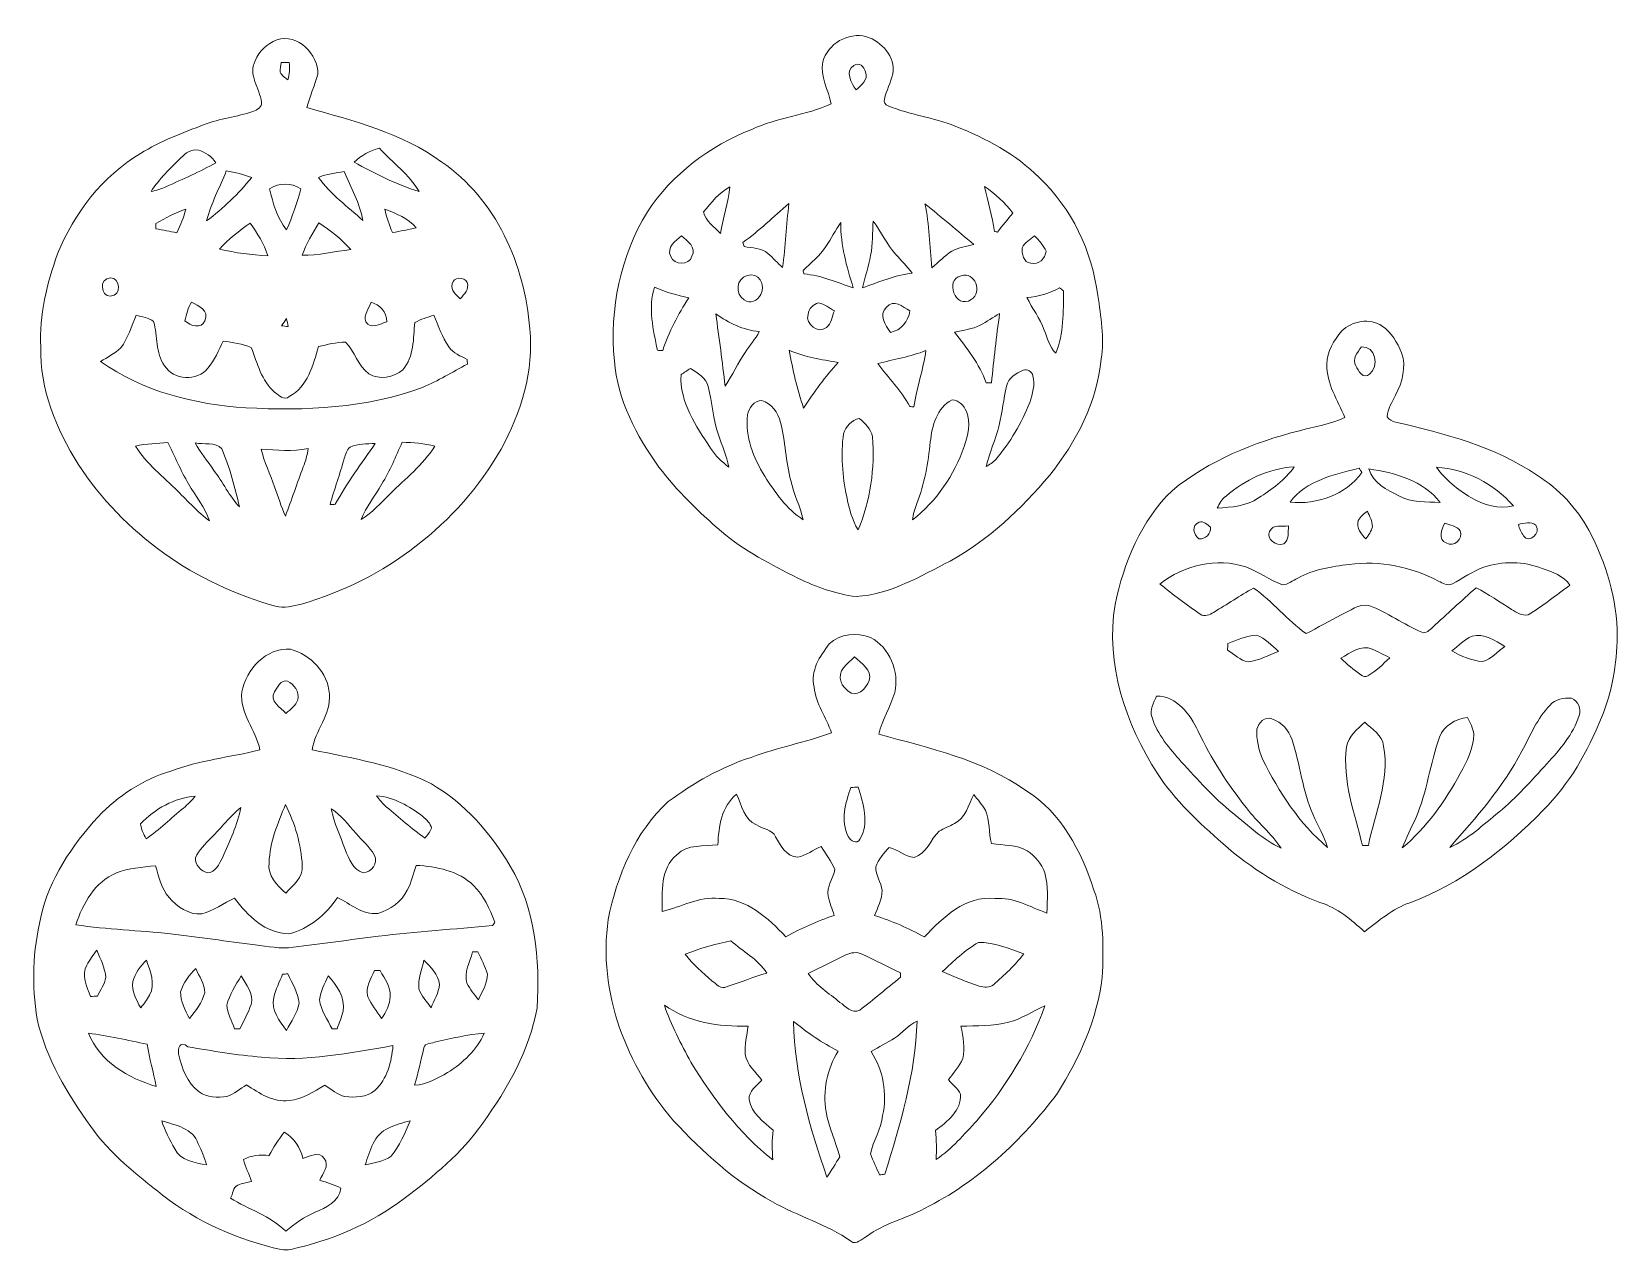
# Model space of a CAD drawing. Header units: centimetres. Extents: x -16.4 to 16.3, y -12.5 to 12.6.
import ezdxf

# ---------------------------------------------------------------- set-up
doc = ezdxf.new("R2010")
doc.units = ezdxf.units.CM
doc.header["$MEASUREMENT"] = 0
doc.layers.add('Layer 1', color=7, linetype='Continuous')

msp = doc.modelspace()

# ---------------------------------------------------------------- linework, layer by layer
at = {"layer": 'Layer 1', "color": 251, "lineweight": 9}
for points, knots in [([(-11.30494, 12.41697), (-10.87702, 12.54926), (-10.44769, 12.1224), (-10.45898, 11.70542), (-10.45898, 11.70542), (-10.5246, 11.47435), (-10.62796, 11.25527), (-10.68441, 11.02103), (-10.68441, 11.02103), (-9.72626, 10.74657), (-8.72437, 10.50209), (-7.9084, 9.89884), (-7.9084, 9.89884), (-6.78656, 9.13684), (-6.19355, 7.785), (-6.09336, 6.46349), (-6.09336, 6.46349), (-6.0034, 5.59919), (-6.27221, 4.73769), (-6.68567, 3.98769), (-6.68567, 3.98769), (-7.56726, 2.43793), (-9.0902, 1.2847), (-10.79941, 0.79893), (-10.79941, 0.79893), (-10.97051, 0.75377), (-11.15642, 0.70932), (-11.33175, 0.75518), (-11.33175, 0.75518), (-12.97605, 1.20251), (-14.47042, 2.24461), (-15.39893, 3.68006), (-15.39893, 3.68006), (-15.84696, 4.40149), (-16.19726, 5.22523), (-16.16622, 6.09095), (-16.16622, 6.09095), (-16.20996, 6.74889), (-16.04275, 7.39518), (-15.82156, 8.00866), (-15.82156, 8.00866), (-15.4843, 8.84968), (-14.89798, 9.6078), (-14.11376, 10.07523), (-14.11376, 10.07523), (-13.7056, 10.33311), (-13.24875, 10.49608), (-12.80107, 10.67037), (-12.80107, 10.67037), (-12.47793, 10.79772), (-12.12727, 10.82876), (-11.79954, 10.93848), (-11.79954, 10.93848), (-11.71805, 10.97093), (-11.59881, 11.02632), (-11.62103, 11.13356), (-11.62103, 11.13356), (-11.65596, 11.41578), (-11.90749, 11.70189), (-11.7505, 11.98199), (-11.7505, 11.98199), (-11.67571, 12.18414), (-11.50109, 12.33654), (-11.30494, 12.41697), (-11.30494, 12.41697), (-11.30494, 12.41697), (-11.30494, 12.41697), (-11.30494, 12.41697)], [0, 0, 0, 0, 0.05555556, 0.05555556, 0.05555556, 0.05555556, 0.11111111, 0.11111111, 0.11111111, 0.11111111, 0.16666667, 0.16666667, 0.16666667, 0.16666667, 0.22222222, 0.22222222, 0.22222222, 0.22222222, 0.27777778, 0.27777778, 0.27777778, 0.27777778, 0.33333333, 0.33333333, 0.33333333, 0.33333333, 0.38888889, 0.38888889, 0.38888889, 0.38888889, 0.44444444, 0.44444444, 0.44444444, 0.44444444, 0.5, 0.5, 0.5, 0.5, 0.55555556, 0.55555556, 0.55555556, 0.55555556, 0.61111111, 0.61111111, 0.61111111, 0.61111111, 0.66666667, 0.66666667, 0.66666667, 0.66666667, 0.72222222, 0.72222222, 0.72222222, 0.72222222, 0.77777778, 0.77777778, 0.77777778, 0.77777778, 0.83333333, 0.83333333, 0.83333333, 0.83333333, 0.88888889, 0.88888889, 0.88888889, 0.88888889, 1, 1, 1, 1]), ([(-0.05733, 11.96153), (0.04745, 12.33371), (0.4669, 12.58242), (0.84225, 12.47941), (0.84225, 12.47941), (1.16011, 12.38275), (1.44551, 12.06348), (1.38483, 11.71423), (1.38483, 11.71423), (1.35131, 11.53326), (1.25007, 11.3731), (1.21444, 11.19283), (1.21444, 11.19283), (1.19785, 11.13638), (1.23313, 11.07077), (1.29134, 11.05666), (1.29134, 11.05666), (1.7369, 10.86897), (2.22479, 10.81747), (2.67352, 10.63826), (2.67352, 10.63826), (3.30323, 10.38885), (3.9213, 10.06782), (4.39896, 9.57781), (4.39896, 9.57781), (5.08123, 8.95057), (5.48799, 8.06193), (5.61181, 7.1507), (5.61181, 7.1507), (5.6746, 6.71996), (5.74657, 6.27899), (5.68131, 5.844), (5.68131, 5.844), (5.59241, 4.95712), (5.17084, 4.13233), (4.61415, 3.44795), (4.61415, 3.44795), (4.03983, 2.75155), (3.36038, 2.12714), (2.56981, 1.68405), (2.56981, 1.68405), (1.95527, 1.37219), (1.33403, 0.99719), (0.62988, 0.95203), (0.62988, 0.95203), (0.21149, 1.00424), (-0.19033, 1.14677), (-0.56709, 1.33233), (-0.56709, 1.33233), (-1.11778, 1.60891), (-1.67658, 1.88654), (-2.14507, 2.29365), (-2.14507, 2.29365), (-2.61215, 2.69405), (-3.05559, 3.12832), (-3.43306, 3.61515), (-3.43306, 3.61515), (-3.89308, 4.26497), (-4.28925, 4.99875), (-4.34993, 5.80874), (-4.34993, 5.80874), (-4.45153, 6.86566), (-4.23034, 7.96844), (-3.67013, 8.87649), (-3.67013, 8.87649), (-3.15613, 9.6526), (-2.38178, 10.22975), (-1.521, 10.57158), (-1.521, 10.57158), (-0.99713, 10.81395), (-0.40623, 10.85874), (0.11906, 11.09546), (0.11906, 11.09546), (0.05803, 11.38014), (-0.10919, 11.66132), (-0.05733, 11.96153), (-0.05733, 11.96153), (-0.05733, 11.96153), (-0.05733, 11.96153), (-0.05733, 11.96153)], [0, 0, 0, 0, 0.04761905, 0.04761905, 0.04761905, 0.04761905, 0.0952381, 0.0952381, 0.0952381, 0.0952381, 0.14285714, 0.14285714, 0.14285714, 0.14285714, 0.19047619, 0.19047619, 0.19047619, 0.19047619, 0.23809524, 0.23809524, 0.23809524, 0.23809524, 0.28571429, 0.28571429, 0.28571429, 0.28571429, 0.33333333, 0.33333333, 0.33333333, 0.33333333, 0.38095238, 0.38095238, 0.38095238, 0.38095238, 0.42857143, 0.42857143, 0.42857143, 0.42857143, 0.47619048, 0.47619048, 0.47619048, 0.47619048, 0.52380952, 0.52380952, 0.52380952, 0.52380952, 0.57142857, 0.57142857, 0.57142857, 0.57142857, 0.61904762, 0.61904762, 0.61904762, 0.61904762, 0.66666667, 0.66666667, 0.66666667, 0.66666667, 0.71428571, 0.71428571, 0.71428571, 0.71428571, 0.76190476, 0.76190476, 0.76190476, 0.76190476, 0.80952381, 0.80952381, 0.80952381, 0.80952381, 0.85714286, 0.85714286, 0.85714286, 0.85714286, 0.9047619, 0.9047619, 0.9047619, 0.9047619, 1, 1, 1, 1]), ([(-11.21604, 11.9513), (-11.22627, 11.88357), (-11.24144, 11.81548), (-11.23827, 11.74669), (-11.23827, 11.74669), (-11.20158, 11.6786), (-11.13243, 11.63768), (-11.07564, 11.58865), (-11.07564, 11.58865), (-11.04459, 11.70683), (-11.03577, 11.82924), (-11.04918, 11.9506), (-11.04918, 11.9506), (-11.09081, 11.9506), (-11.17441, 11.95095), (-11.21604, 11.9513), (-11.21604, 11.9513), (-11.21604, 11.9513), (-11.21604, 11.9513), (-11.21604, 11.9513)], [0, 0, 0, 0, 0.16666667, 0.16666667, 0.16666667, 0.16666667, 0.33333333, 0.33333333, 0.33333333, 0.33333333, 0.5, 0.5, 0.5, 0.5, 0.66666667, 0.66666667, 0.66666667, 0.66666667, 1, 1, 1, 1]), ([(0.58508, 11.88674), (0.39423, 11.77103), (0.5311, 11.52338), (0.63024, 11.38615), (0.63024, 11.38615), (0.73113, 11.4828), (0.89235, 11.58477), (0.82179, 11.75445), (0.82179, 11.75445), (0.79675, 11.86064), (0.69444, 11.96859), (0.58508, 11.88674), (0.58508, 11.88674), (0.58508, 11.88674), (0.58508, 11.88674), (0.58508, 11.88674)], [0, 0, 0, 0, 0.2, 0.2, 0.2, 0.2, 0.4, 0.4, 0.4, 0.4, 0.6, 0.6, 0.6, 0.6, 1, 1, 1, 1]), ([(-13.28156, 9.98527), (-13.50134, 9.76902), (-13.72711, 9.55312), (-13.89645, 9.29347), (-13.89645, 9.29347), (-13.78779, 9.3164), (-13.68125, 9.34851), (-13.58036, 9.39506), (-13.58036, 9.39506), (-13.23675, 9.54959), (-12.88821, 9.69705), (-12.56154, 9.88579), (-12.56154, 9.88579), (-12.64797, 10.01102), (-12.77567, 10.10169), (-12.92208, 10.14543), (-12.92208, 10.14543), (-13.06918, 10.17436), (-13.18807, 10.08123), (-13.28156, 9.98527), (-13.28156, 9.98527), (-13.28156, 9.98527), (-13.28156, 9.98527), (-13.28156, 9.98527)], [0, 0, 0, 0, 0.14285714, 0.14285714, 0.14285714, 0.14285714, 0.28571429, 0.28571429, 0.28571429, 0.28571429, 0.42857143, 0.42857143, 0.42857143, 0.42857143, 0.57142857, 0.57142857, 0.57142857, 0.57142857, 0.71428571, 0.71428571, 0.71428571, 0.71428571, 1, 1, 1, 1]), ([(-9.71497, 9.89602), (-9.28458, 9.66317), (-8.84291, 9.43388), (-8.37336, 9.29171), (-8.37336, 9.29171), (-8.57268, 9.6466), (-8.92546, 9.88084), (-9.18969, 10.18353), (-9.18969, 10.18353), (-9.38477, 10.12991), (-9.56928, 10.03713), (-9.71497, 9.89602), (-9.71497, 9.89602), (-9.71497, 9.89602), (-9.71497, 9.89602), (-9.71497, 9.89602)], [0, 0, 0, 0, 0.2, 0.2, 0.2, 0.2, 0.4, 0.4, 0.4, 0.4, 0.6, 0.6, 0.6, 0.6, 1, 1, 1, 1]), ([(-12.34564, 9.71504), (-12.48251, 9.3739), (-12.66208, 9.04653), (-12.75204, 8.68811), (-12.75204, 8.68811), (-12.40702, 8.94281), (-12.09587, 9.24902), (-11.82317, 9.57887), (-11.82317, 9.57887), (-11.99039, 9.64837), (-12.16819, 9.6847), (-12.34564, 9.71504), (-12.34564, 9.71504), (-12.34564, 9.71504), (-12.34564, 9.71504), (-12.34564, 9.71504)], [0, 0, 0, 0, 0.2, 0.2, 0.2, 0.2, 0.4, 0.4, 0.4, 0.4, 0.6, 0.6, 0.6, 0.6, 1, 1, 1, 1]), ([(-11.45664, 9.34462), (-11.38185, 9.05288), (-11.2993, 8.74102), (-11.10386, 8.50502), (-11.10386, 8.50502), (-10.98885, 8.77771), (-10.88267, 9.05641), (-10.81352, 9.34462), (-10.81352, 9.34462), (-11.00861, 9.47974), (-11.26155, 9.47938), (-11.45664, 9.34462), (-11.45664, 9.34462), (-11.45664, 9.34462), (-11.45664, 9.34462), (-11.45664, 9.34462)], [0, 0, 0, 0, 0.2, 0.2, 0.2, 0.2, 0.4, 0.4, 0.4, 0.4, 0.6, 0.6, 0.6, 0.6, 1, 1, 1, 1]), ([(-10.44593, 9.58169), (-10.20004, 9.23456), (-9.8448, 8.98303), (-9.53435, 8.69834), (-9.53435, 8.69834), (-9.59256, 9.05535), (-9.77918, 9.37355), (-9.91641, 9.70411), (-9.91641, 9.70411), (-10.09597, 9.678), (-10.2766, 9.64978), (-10.44593, 9.58169), (-10.44593, 9.58169), (-10.44593, 9.58169), (-10.44593, 9.58169), (-10.44593, 9.58169)], [0, 0, 0, 0, 0.2, 0.2, 0.2, 0.2, 0.4, 0.4, 0.4, 0.4, 0.6, 0.6, 0.6, 0.6, 1, 1, 1, 1]), ([(-2.5116, 8.87261), (-2.47597, 8.67964), (-2.28865, 8.56605), (-2.16482, 8.4267), (-2.16482, 8.4267), (-2.11438, 8.7509), (-2.00854, 9.06558), (-1.96833, 9.39013), (-1.96833, 9.39013), (-2.19375, 9.27372), (-2.3518, 9.06276), (-2.5116, 8.87261), (-2.5116, 8.87261), (-2.5116, 8.87261), (-2.5116, 8.87261), (-2.5116, 8.87261)], [0, 0, 0, 0, 0.2, 0.2, 0.2, 0.2, 0.4, 0.4, 0.4, 0.4, 0.6, 0.6, 0.6, 0.6, 1, 1, 1, 1]), ([(3.27431, 9.39754), (3.33992, 9.08816), (3.43623, 8.78618), (3.48103, 8.47221), (3.48103, 8.47221), (3.49691, 8.46868), (3.52901, 8.46198), (3.54489, 8.45845), (3.54489, 8.45845), (3.64684, 8.59039), (3.75408, 8.71845), (3.85815, 8.84897), (3.85815, 8.84897), (3.69658, 9.06346), (3.49479, 9.24514), (3.27431, 9.39754), (3.27431, 9.39754), (3.27431, 9.39754), (3.27431, 9.39754), (3.27431, 9.39754)], [0, 0, 0, 0, 0.16666667, 0.16666667, 0.16666667, 0.16666667, 0.33333333, 0.33333333, 0.33333333, 0.33333333, 0.5, 0.5, 0.5, 0.5, 0.66666667, 0.66666667, 0.66666667, 0.66666667, 1, 1, 1, 1]), ([(-13.79943, 8.63272), (-13.79873, 8.60556), (-13.79732, 8.55123), (-13.79661, 8.52407), (-13.79661, 8.52407), (-13.65268, 8.4969), (-13.50875, 8.46974), (-13.36446, 8.44434), (-13.36446, 8.44434), (-13.29285, 8.60273), (-13.22229, 8.76254), (-13.18101, 8.93223), (-13.18101, 8.93223), (-13.39762, 8.85532), (-13.59906, 8.74349), (-13.79943, 8.63272), (-13.79943, 8.63272), (-13.79943, 8.63272), (-13.79943, 8.63272), (-13.79943, 8.63272)], [0, 0, 0, 0, 0.16666667, 0.16666667, 0.16666667, 0.16666667, 0.33333333, 0.33333333, 0.33333333, 0.33333333, 0.5, 0.5, 0.5, 0.5, 0.66666667, 0.66666667, 0.66666667, 0.66666667, 1, 1, 1, 1]), ([(-9.08103, 8.928), (-9.04399, 8.7629), (-8.98578, 8.60415), (-8.92475, 8.44681), (-8.92475, 8.44681), (-8.76071, 8.47468), (-8.59737, 8.50572), (-8.4351, 8.54276), (-8.4351, 8.54276), (-8.5949, 8.74737), (-8.84855, 8.83522), (-9.08103, 8.928), (-9.08103, 8.928), (-9.08103, 8.928), (-9.08103, 8.928), (-9.08103, 8.928)], [0, 0, 0, 0, 0.2, 0.2, 0.2, 0.2, 0.4, 0.4, 0.4, 0.4, 0.6, 0.6, 0.6, 0.6, 1, 1, 1, 1]), ([(-1.70621, 8.24325), (-1.69916, 8.22244), (-1.6854, 8.18081), (-1.6787, 8.16035), (-1.6787, 8.16035), (-1.51148, 8.12648), (-1.32168, 8.13319), (-1.18586, 8.01501), (-1.18586, 8.01501), (-1.08109, 7.92364), (-0.98655, 7.81992), (-0.88283, 7.72644), (-0.88283, 7.72644), (-0.8285, 8.16458), (-0.79851, 8.6052), (-0.75795, 9.04477), (-0.75795, 9.04477), (-1.07086, 8.77383), (-1.36543, 8.48138), (-1.70621, 8.24325), (-1.70621, 8.24325), (-1.70621, 8.24325), (-1.70621, 8.24325), (-1.70621, 8.24325)], [0, 0, 0, 0, 0.14285714, 0.14285714, 0.14285714, 0.14285714, 0.28571429, 0.28571429, 0.28571429, 0.28571429, 0.42857143, 0.42857143, 0.42857143, 0.42857143, 0.57142857, 0.57142857, 0.57142857, 0.57142857, 0.71428571, 0.71428571, 0.71428571, 0.71428571, 1, 1, 1, 1]), ([(2.0477, 9.04124), (2.14154, 8.60732), (2.14753, 8.16388), (2.19339, 7.72432), (2.19339, 7.72432), (2.33345, 7.83439), (2.45339, 7.96985), (2.60544, 8.06581), (2.60544, 8.06581), (2.74337, 8.1413), (2.90318, 8.15788), (3.05276, 8.20092), (3.05276, 8.20092), (2.72362, 8.48773), (2.38389, 8.7629), (2.0477, 9.04124), (2.0477, 9.04124), (2.0477, 9.04124), (2.0477, 9.04124), (2.0477, 9.04124)], [0, 0, 0, 0, 0.16666667, 0.16666667, 0.16666667, 0.16666667, 0.33333333, 0.33333333, 0.33333333, 0.33333333, 0.5, 0.5, 0.5, 0.5, 0.66666667, 0.66666667, 0.66666667, 0.66666667, 1, 1, 1, 1]), ([(-12.4864, 8.10673), (-12.16078, 8.027), (-11.82635, 7.98502), (-11.49121, 7.97091), (-11.49121, 7.97091), (-11.56459, 8.2168), (-11.7064, 8.43481), (-11.85175, 8.6433), (-11.85175, 8.6433), (-12.07682, 8.48138), (-12.30366, 8.31769), (-12.4864, 8.10673), (-12.4864, 8.10673), (-12.4864, 8.10673), (-12.4864, 8.10673), (-12.4864, 8.10673)], [0, 0, 0, 0, 0.2, 0.2, 0.2, 0.2, 0.4, 0.4, 0.4, 0.4, 0.6, 0.6, 0.6, 0.6, 1, 1, 1, 1]), ([(-10.44064, 8.64683), (-10.56975, 8.43164), (-10.69887, 8.21468), (-10.78636, 7.97832), (-10.78636, 7.97832), (-10.44769, 7.97655), (-10.11538, 8.05699), (-9.78024, 8.09579), (-9.78024, 8.09579), (-9.97109, 8.31205), (-10.20181, 8.48738), (-10.44064, 8.64683), (-10.44064, 8.64683), (-10.44064, 8.64683), (-10.44064, 8.64683), (-10.44064, 8.64683)], [0, 0, 0, 0, 0.2, 0.2, 0.2, 0.2, 0.4, 0.4, 0.4, 0.4, 0.6, 0.6, 0.6, 0.6, 1, 1, 1, 1]), ([(0.00935, 8.15894), (-0.12541, 7.97514), (-0.29369, 7.81992), (-0.46161, 7.66717), (-0.46161, 7.66717), (-0.45773, 7.64918), (-0.44962, 7.61319), (-0.44574, 7.5952), (-0.44574, 7.5952), (-0.08731, 7.5691), (0.23618, 7.41846), (0.57203, 7.3098), (0.57203, 7.3098), (0.43197, 7.74654), (0.3145, 8.19104), (0.31274, 8.65495), (0.31274, 8.65495), (0.19985, 8.4969), (0.11906, 8.31875), (0.00935, 8.15894), (0.00935, 8.15894), (0.00935, 8.15894), (0.00935, 8.15894), (0.00935, 8.15894)], [0, 0, 0, 0, 0.14285714, 0.14285714, 0.14285714, 0.14285714, 0.28571429, 0.28571429, 0.28571429, 0.28571429, 0.42857143, 0.42857143, 0.42857143, 0.42857143, 0.57142857, 0.57142857, 0.57142857, 0.57142857, 0.71428571, 0.71428571, 0.71428571, 0.71428571, 1, 1, 1, 1]), ([(0.98478, 8.68246), (0.9622, 8.44716), (0.97913, 8.20833), (0.92869, 7.9755), (0.92869, 7.9755), (0.89059, 7.74866), (0.80662, 7.53347), (0.76394, 7.30769), (0.76394, 7.30769), (1.09872, 7.43045), (1.42963, 7.56874), (1.78735, 7.61072), (1.78735, 7.61072), (1.68504, 7.75007), (1.55557, 7.86719), (1.44551, 8.00019), (1.44551, 8.00019), (1.26241, 8.20692), (1.14212, 8.45739), (0.98478, 8.68246), (0.98478, 8.68246), (0.98478, 8.68246), (0.98478, 8.68246), (0.98478, 8.68246)], [0, 0, 0, 0, 0.14285714, 0.14285714, 0.14285714, 0.14285714, 0.28571429, 0.28571429, 0.28571429, 0.28571429, 0.42857143, 0.42857143, 0.42857143, 0.42857143, 0.57142857, 0.57142857, 0.57142857, 0.57142857, 0.71428571, 0.71428571, 0.71428571, 0.71428571, 1, 1, 1, 1]), ([(-3.19, 7.95186), (-3.11662, 7.76947), (-2.81323, 7.76559), (-2.75114, 7.95786), (-2.75114, 7.95786), (-2.65095, 8.13777), (-2.84921, 8.27888), (-2.96845, 8.38084), (-2.96845, 8.38084), (-3.08945, 8.27148), (-3.28031, 8.14695), (-3.19, 7.95186), (-3.19, 7.95186), (-3.19, 7.95186), (-3.19, 7.95186), (-3.19, 7.95186)], [0, 0, 0, 0, 0.2, 0.2, 0.2, 0.2, 0.4, 0.4, 0.4, 0.4, 0.6, 0.6, 0.6, 0.6, 1, 1, 1, 1]), ([(4.05077, 8.13425), (4.03842, 8.02524), (4.08075, 7.8171), (4.22786, 7.81922), (4.22786, 7.81922), (4.39437, 7.76489), (4.52349, 7.91905), (4.54783, 8.06228), (4.54783, 8.06228), (4.4868, 8.18222), (4.40143, 8.28665), (4.309, 8.38295), (4.309, 8.38295), (4.21657, 8.30817), (4.10545, 8.24431), (4.05077, 8.13425), (4.05077, 8.13425), (4.05077, 8.13425), (4.05077, 8.13425), (4.05077, 8.13425)], [0, 0, 0, 0, 0.16666667, 0.16666667, 0.16666667, 0.16666667, 0.33333333, 0.33333333, 0.33333333, 0.33333333, 0.5, 0.5, 0.5, 0.5, 0.66666667, 0.66666667, 0.66666667, 0.66666667, 1, 1, 1, 1]), ([(-14.80979, 7.49537), (-14.98971, 7.40611), (-14.88458, 7.04452), (-14.65668, 7.1567), (-14.65668, 7.1567), (-14.47677, 7.2463), (-14.5819, 7.60755), (-14.80979, 7.49537), (-14.80979, 7.49537), (-14.80979, 7.49537), (-14.80979, 7.49537), (-14.80979, 7.49537)], [0, 0, 0, 0, 0.25, 0.25, 0.25, 0.25, 0.5, 0.5, 0.5, 0.5, 1, 1, 1, 1]), ([(-7.69073, 7.39412), (-7.73342, 7.24701), (-7.60677, 7.16799), (-7.52422, 7.08085), (-7.52422, 7.08085), (-7.44802, 7.17857), (-7.33549, 7.27523), (-7.38276, 7.42022), (-7.38276, 7.42022), (-7.44308, 7.54581), (-7.6731, 7.53276), (-7.69073, 7.39412), (-7.69073, 7.39412), (-7.69073, 7.39412), (-7.69073, 7.39412), (-7.69073, 7.39412)], [0, 0, 0, 0, 0.2, 0.2, 0.2, 0.2, 0.4, 0.4, 0.4, 0.4, 0.6, 0.6, 0.6, 0.6, 1, 1, 1, 1]), ([(-1.61449, 7.56028), (-1.83533, 7.50877), (-1.87131, 7.17152), (-1.67587, 7.06427), (-1.67587, 7.06427), (-1.5591, 6.96796), (-1.3866, 7.04522), (-1.33438, 7.17469), (-1.33438, 7.17469), (-1.22926, 7.35955), (-1.37778, 7.65129), (-1.61449, 7.56028), (-1.61449, 7.56028), (-1.61449, 7.56028), (-1.61449, 7.56028), (-1.61449, 7.56028)], [0, 0, 0, 0, 0.2, 0.2, 0.2, 0.2, 0.4, 0.4, 0.4, 0.4, 0.6, 0.6, 0.6, 0.6, 1, 1, 1, 1]), ([(2.79523, 7.55957), (2.44316, 7.48231), (2.67635, 6.85402), (3.00372, 7.06815), (3.00372, 7.06815), (3.24009, 7.2135), (3.08134, 7.65094), (2.79523, 7.55957), (2.79523, 7.55957), (2.79523, 7.55957), (2.79523, 7.55957), (2.79523, 7.55957)], [0, 0, 0, 0, 0.25, 0.25, 0.25, 0.25, 0.5, 0.5, 0.5, 0.5, 1, 1, 1, 1]), ([(-3.52266, 7.32286), (-3.6599, 6.89564), (-3.54983, 6.44691), (-3.46305, 6.02252), (-3.46305, 6.02252), (-3.43588, 6.02146), (-3.38085, 6.01934), (-3.35368, 6.01864), (-3.35368, 6.01864), (-3.22915, 6.40563), (-3.03477, 6.76229), (-2.81676, 7.10378), (-2.81676, 7.10378), (-3.05735, 7.15952), (-3.2983, 7.21843), (-3.52266, 7.32286), (-3.52266, 7.32286), (-3.52266, 7.32286), (-3.52266, 7.32286), (-3.52266, 7.32286)], [0, 0, 0, 0, 0.16666667, 0.16666667, 0.16666667, 0.16666667, 0.33333333, 0.33333333, 0.33333333, 0.33333333, 0.5, 0.5, 0.5, 0.5, 0.66666667, 0.66666667, 0.66666667, 0.66666667, 1, 1, 1, 1]), ([(4.823, 7.30663), (4.61451, 7.19409), (4.38555, 7.12989), (4.1499, 7.10872), (4.1499, 7.10872), (4.25891, 6.88083), (4.42119, 6.6801), (4.50585, 6.44021), (4.50585, 6.44021), (4.57217, 6.27546), (4.61204, 6.08919), (4.74398, 5.96114), (4.74398, 5.96114), (4.91402, 6.36718), (4.90026, 6.81874), (4.90167, 7.24983), (4.90167, 7.24983), (4.87521, 7.26888), (4.84875, 7.28793), (4.823, 7.30663), (4.823, 7.30663), (4.823, 7.30663), (4.823, 7.30663), (4.823, 7.30663)], [0, 0, 0, 0, 0.14285714, 0.14285714, 0.14285714, 0.14285714, 0.28571429, 0.28571429, 0.28571429, 0.28571429, 0.42857143, 0.42857143, 0.42857143, 0.42857143, 0.57142857, 0.57142857, 0.57142857, 0.57142857, 0.71428571, 0.71428571, 0.71428571, 0.71428571, 1, 1, 1, 1]), ([(-13.06671, 7.01488), (-13.12951, 6.89317), (-13.17361, 6.76476), (-13.19865, 6.63), (-13.19865, 6.63), (-13.08859, 6.52205), (-12.86246, 6.45644), (-12.78661, 6.63247), (-12.78661, 6.63247), (-12.69136, 6.85119), (-12.92525, 6.9348), (-13.06671, 7.01488), (-13.06671, 7.01488), (-13.06671, 7.01488), (-13.06671, 7.01488), (-13.06671, 7.01488)], [0, 0, 0, 0, 0.2, 0.2, 0.2, 0.2, 0.4, 0.4, 0.4, 0.4, 0.6, 0.6, 0.6, 0.6, 1, 1, 1, 1]), ([(-9.3629, 7.01559), (-9.40276, 6.88965), (-9.52483, 6.74712), (-9.46979, 6.61166), (-9.46979, 6.61166), (-9.37772, 6.44444), (-9.17699, 6.57462), (-9.0394, 6.60848), (-9.0394, 6.60848), (-9.03905, 6.81874), (-9.18193, 6.9542), (-9.3629, 7.01559), (-9.3629, 7.01559), (-9.3629, 7.01559), (-9.3629, 7.01559), (-9.3629, 7.01559)], [0, 0, 0, 0, 0.2, 0.2, 0.2, 0.2, 0.4, 0.4, 0.4, 0.4, 0.6, 0.6, 0.6, 0.6, 1, 1, 1, 1]), ([(-0.35754, 6.76229), (-0.42775, 6.55733), (-0.14588, 6.35589), (0.01958, 6.4903), (0.01958, 6.4903), (0.12753, 6.56968), (0.13494, 6.72419), (0.18503, 6.83497), (0.18503, 6.83497), (0.07532, 6.88894), (-0.02099, 6.97784), (-0.14305, 7.00148), (-0.14305, 7.00148), (-0.24853, 6.96832), (-0.35437, 6.88083), (-0.35754, 6.76229), (-0.35754, 6.76229), (-0.35754, 6.76229), (-0.35754, 6.76229), (-0.35754, 6.76229)], [0, 0, 0, 0, 0.16666667, 0.16666667, 0.16666667, 0.16666667, 0.33333333, 0.33333333, 0.33333333, 0.33333333, 0.5, 0.5, 0.5, 0.5, 0.66666667, 0.66666667, 0.66666667, 0.66666667, 1, 1, 1, 1]), ([(1.25994, 6.90799), (1.08003, 6.75418), (1.23278, 6.54004), (1.33614, 6.39258), (1.33614, 6.39258), (1.56086, 6.43068), (1.70303, 6.61836), (1.73866, 6.83355), (1.73866, 6.83355), (1.5979, 6.91857), (1.39717, 7.09532), (1.25994, 6.90799), (1.25994, 6.90799), (1.25994, 6.90799), (1.25994, 6.90799), (1.25994, 6.90799)], [0, 0, 0, 0, 0.2, 0.2, 0.2, 0.2, 0.4, 0.4, 0.4, 0.4, 0.6, 0.6, 0.6, 0.6, 1, 1, 1, 1]), ([(-14.20442, 6.74607), (-14.30144, 6.51852), (-14.37129, 6.27263), (-14.5191, 6.07049), (-14.5191, 6.07049), (-14.64363, 5.95795), (-14.79674, 5.88141), (-14.9382, 5.7918), (-14.9382, 5.7918), (-14.0679, 5.17479), (-12.99616, 4.90703), (-11.94347, 4.84035), (-11.94347, 4.84035), (-10.72215, 4.76909), (-9.46521, 4.83365), (-8.30563, 5.25452), (-8.30563, 5.25452), (-7.98671, 5.39634), (-7.68474, 5.57414), (-7.37782, 5.74065), (-7.37782, 5.74065), (-7.37923, 5.76393), (-7.3817, 5.8105), (-7.38276, 5.83377), (-7.38276, 5.83377), (-7.52034, 5.90187), (-7.67133, 5.96537), (-7.7627, 6.09519), (-7.7627, 6.09519), (-7.89852, 6.2938), (-7.97437, 6.52487), (-8.0668, 6.74465), (-8.0668, 6.74465), (-8.20438, 6.70867), (-8.33702, 6.65822), (-8.46438, 6.59543), (-8.46438, 6.59543), (-8.49295, 6.26488), (-8.47425, 5.88987), (-8.7085, 5.62247), (-8.7085, 5.62247), (-8.89547, 5.46195), (-9.19533, 5.4048), (-9.41158, 5.53957), (-9.41158, 5.53957), (-9.63207, 5.70431), (-9.70192, 5.99888), (-9.88995, 6.18937), (-9.88995, 6.18937), (-10.07904, 6.18868), (-10.26213, 6.13963), (-10.44558, 6.10225), (-10.44558, 6.10225), (-10.56129, 5.71984), (-10.66712, 5.27463), (-11.04777, 5.06824), (-11.04777, 5.06824), (-11.14972, 4.98922), (-11.2679, 5.09047), (-11.34657, 5.15609), (-11.34657, 5.15609), (-11.62315, 5.39457), (-11.7057, 5.7597), (-11.83235, 6.08283), (-11.83235, 6.08283), (-12.01367, 6.16081), (-12.21511, 6.17949), (-12.40808, 6.21408), (-12.40808, 6.21408), (-12.50015, 6.0204), (-12.59082, 5.82214), (-12.72523, 5.65351), (-12.72523, 5.65351), (-12.94465, 5.38116), (-13.43784, 5.40763), (-13.61881, 5.70502), (-13.61881, 5.70502), (-13.81319, 5.96925), (-13.75463, 6.31497), (-13.84388, 6.61342), (-13.84388, 6.61342), (-13.94478, 6.69703), (-14.08483, 6.70832), (-14.20442, 6.74607), (-14.20442, 6.74607), (-14.20442, 6.74607), (-14.20442, 6.74607), (-14.20442, 6.74607)], [0, 0, 0, 0, 0.04347826, 0.04347826, 0.04347826, 0.04347826, 0.08695652, 0.08695652, 0.08695652, 0.08695652, 0.13043478, 0.13043478, 0.13043478, 0.13043478, 0.17391304, 0.17391304, 0.17391304, 0.17391304, 0.2173913, 0.2173913, 0.2173913, 0.2173913, 0.26086957, 0.26086957, 0.26086957, 0.26086957, 0.30434783, 0.30434783, 0.30434783, 0.30434783, 0.34782609, 0.34782609, 0.34782609, 0.34782609, 0.39130435, 0.39130435, 0.39130435, 0.39130435, 0.43478261, 0.43478261, 0.43478261, 0.43478261, 0.47826087, 0.47826087, 0.47826087, 0.47826087, 0.52173913, 0.52173913, 0.52173913, 0.52173913, 0.56521739, 0.56521739, 0.56521739, 0.56521739, 0.60869565, 0.60869565, 0.60869565, 0.60869565, 0.65217391, 0.65217391, 0.65217391, 0.65217391, 0.69565217, 0.69565217, 0.69565217, 0.69565217, 0.73913043, 0.73913043, 0.73913043, 0.73913043, 0.7826087, 0.7826087, 0.7826087, 0.7826087, 0.82608696, 0.82608696, 0.82608696, 0.82608696, 0.86956522, 0.86956522, 0.86956522, 0.86956522, 0.91304348, 0.91304348, 0.91304348, 0.91304348, 1, 1, 1, 1]), ([(-11.21005, 6.52875), (-11.17618, 6.52417), (-11.1088, 6.515), (-11.07493, 6.51041), (-11.07493, 6.51041), (-11.0841, 6.5658), (-11.09328, 6.62118), (-11.1028, 6.67622), (-11.1028, 6.67622), (-11.13949, 6.62788), (-11.17512, 6.57885), (-11.21005, 6.52875), (-11.21005, 6.52875), (-11.21005, 6.52875), (-11.21005, 6.52875), (-11.21005, 6.52875)], [0, 0, 0, 0, 0.2, 0.2, 0.2, 0.2, 0.4, 0.4, 0.4, 0.4, 0.6, 0.6, 0.6, 0.6, 1, 1, 1, 1]), ([(-2.2629, 6.77041), (-2.18846, 6.27687), (-2.12813, 5.78122), (-2.06887, 5.28556), (-2.06887, 5.28556), (-1.91611, 5.50782), (-1.80958, 5.75864), (-1.65435, 5.97983), (-1.65435, 5.97983), (-1.56122, 6.12482), (-1.4448, 6.25394), (-1.36578, 6.40739), (-1.36578, 6.40739), (-1.69669, 6.43739), (-1.9909, 6.58978), (-2.2629, 6.77041), (-2.2629, 6.77041), (-2.2629, 6.77041), (-2.2629, 6.77041), (-2.2629, 6.77041)], [0, 0, 0, 0, 0.16666667, 0.16666667, 0.16666667, 0.16666667, 0.33333333, 0.33333333, 0.33333333, 0.33333333, 0.5, 0.5, 0.5, 0.5, 0.66666667, 0.66666667, 0.66666667, 0.66666667, 1, 1, 1, 1]), ([(3.18787, 6.53722), (3.02172, 6.45855), (2.83615, 6.43703), (2.65941, 6.39399), (2.65941, 6.39399), (2.912, 6.06873), (3.16988, 5.74418), (3.31276, 5.35224), (3.31276, 5.35224), (3.33957, 5.35189), (3.39284, 5.35189), (3.4193, 5.35153), (3.4193, 5.35153), (3.46869, 5.8292), (3.51949, 6.30615), (3.58828, 6.7817), (3.58828, 6.7817), (3.45316, 6.70338), (3.3251, 6.61201), (3.18787, 6.53722), (3.18787, 6.53722), (3.18787, 6.53722), (3.18787, 6.53722), (3.18787, 6.53722)], [0, 0, 0, 0, 0.14285714, 0.14285714, 0.14285714, 0.14285714, 0.28571429, 0.28571429, 0.28571429, 0.28571429, 0.42857143, 0.42857143, 0.42857143, 0.42857143, 0.57142857, 0.57142857, 0.57142857, 0.57142857, 0.71428571, 0.71428571, 0.71428571, 0.71428571, 1, 1, 1, 1]), ([(10.63713, 6.4208), (10.8495, 6.62859), (11.21604, 6.69774), (11.46827, 6.5224), (11.46827, 6.5224), (11.65807, 6.39082), (11.78225, 6.18268), (11.87009, 5.97278), (11.87009, 5.97278), (11.97169, 5.67927), (11.8849, 5.36318), (11.7452, 5.09823), (11.7452, 5.09823), (11.67924, 4.955), (11.57693, 4.81636), (11.57129, 4.65303), (11.57129, 4.65303), (11.60762, 4.58988), (11.67888, 4.56377), (11.74485, 4.54225), (11.74485, 4.54225), (12.7605, 4.31295), (13.79872, 4.03954), (14.66867, 3.44406), (14.66867, 3.44406), (15.11247, 3.16924), (15.479, 2.77448), (15.72771, 2.31587), (15.72771, 2.31587), (16.08614, 1.64701), (16.31191, 0.897), (16.31403, 0.13394), (16.31403, 0.13394), (16.30062, -0.43685), (16.21208, -1.01188), (15.98771, -1.53999), (15.98771, -1.53999), (15.70937, -2.24061), (15.3266, -2.91088), (14.78721, -3.44393), (14.78721, -3.44393), (14.00933, -4.25179), (13.0974, -4.96052), (12.03801, -5.35316), (12.03801, -5.35316), (11.68453, -5.47311), (11.40054, -5.72605), (11.10809, -5.9483), (11.10809, -5.9483), (10.82904, -5.70629), (10.54717, -5.45159), (10.18381, -5.34505), (10.18381, -5.34505), (9.44933, -5.07059), (8.7734, -4.65078), (8.18462, -4.13467), (8.18462, -4.13467), (7.69426, -3.69687), (7.20072, -3.24743), (6.83912, -2.69287), (6.83912, -2.69287), (6.18119, -1.67193), (5.76421, -0.43438), (5.96741, 0.7887), (5.96741, 0.7887), (6.14803, 1.65194), (6.49728, 2.51837), (7.14675, 3.13784), (7.14675, 3.13784), (7.90169, 3.75626), (8.82667, 4.13021), (9.76647, 4.36586), (9.76647, 4.36586), (10.07727, 4.45582), (10.40535, 4.49463), (10.69887, 4.63962), (10.69887, 4.63962), (10.55564, 4.99769), (10.31575, 5.33495), (10.33233, 5.73747), (10.33233, 5.73747), (10.32351, 5.99888), (10.47944, 6.22747), (10.63713, 6.4208), (10.63713, 6.4208), (10.63713, 6.4208), (10.63713, 6.4208), (10.63713, 6.4208)], [0, 0, 0, 0, 0.04347826, 0.04347826, 0.04347826, 0.04347826, 0.08695652, 0.08695652, 0.08695652, 0.08695652, 0.13043478, 0.13043478, 0.13043478, 0.13043478, 0.17391304, 0.17391304, 0.17391304, 0.17391304, 0.2173913, 0.2173913, 0.2173913, 0.2173913, 0.26086957, 0.26086957, 0.26086957, 0.26086957, 0.30434783, 0.30434783, 0.30434783, 0.30434783, 0.34782609, 0.34782609, 0.34782609, 0.34782609, 0.39130435, 0.39130435, 0.39130435, 0.39130435, 0.43478261, 0.43478261, 0.43478261, 0.43478261, 0.47826087, 0.47826087, 0.47826087, 0.47826087, 0.52173913, 0.52173913, 0.52173913, 0.52173913, 0.56521739, 0.56521739, 0.56521739, 0.56521739, 0.60869565, 0.60869565, 0.60869565, 0.60869565, 0.65217391, 0.65217391, 0.65217391, 0.65217391, 0.69565217, 0.69565217, 0.69565217, 0.69565217, 0.73913043, 0.73913043, 0.73913043, 0.73913043, 0.7826087, 0.7826087, 0.7826087, 0.7826087, 0.82608696, 0.82608696, 0.82608696, 0.82608696, 0.86956522, 0.86956522, 0.86956522, 0.86956522, 0.91304348, 0.91304348, 0.91304348, 0.91304348, 1, 1, 1, 1]), ([(-0.75089, 6.02675), (-0.67222, 5.62457), (-0.5872, 5.22064), (-0.45032, 4.83365), (-0.45032, 4.83365), (-0.23513, 5.16244), (-0.00582, 5.48242), (0.25911, 5.77346), (0.25911, 5.77346), (-0.08485, 5.82884), (-0.43021, 5.88388), (-0.75089, 6.02675), (-0.75089, 6.02675), (-0.75089, 6.02675), (-0.75089, 6.02675), (-0.75089, 6.02675)], [0, 0, 0, 0, 0.2, 0.2, 0.2, 0.2, 0.4, 0.4, 0.4, 0.4, 0.6, 0.6, 0.6, 0.6, 1, 1, 1, 1]), ([(1.07474, 5.75088), (1.29628, 5.4556), (1.56122, 5.19277), (1.73796, 4.86363), (1.73796, 4.86363), (1.75842, 4.86222), (1.79864, 4.85905), (1.8191, 4.85728), (1.8191, 4.85728), (1.88154, 5.24888), (2.01312, 5.626), (2.06992, 6.01793), (2.06992, 6.01793), (1.74819, 5.8927), (1.40811, 5.83377), (1.07474, 5.75088), (1.07474, 5.75088), (1.07474, 5.75088), (1.07474, 5.75088), (1.07474, 5.75088)], [0, 0, 0, 0, 0.16666667, 0.16666667, 0.16666667, 0.16666667, 0.33333333, 0.33333333, 0.33333333, 0.33333333, 0.5, 0.5, 0.5, 0.5, 0.66666667, 0.66666667, 0.66666667, 0.66666667, 1, 1, 1, 1]), ([(11.04388, 6.09202), (10.9631, 5.98582), (10.83892, 5.83907), (10.92923, 5.7022), (10.92923, 5.7022), (10.96415, 5.60695), (11.09539, 5.40904), (11.20722, 5.53357), (11.20722, 5.53357), (11.41712, 5.68315), (11.32963, 6.12306), (11.04388, 6.09202), (11.04388, 6.09202), (11.04388, 6.09202), (11.04388, 6.09202), (11.04388, 6.09202)], [0, 0, 0, 0, 0.2, 0.2, 0.2, 0.2, 0.4, 0.4, 0.4, 0.4, 0.6, 0.6, 0.6, 0.6, 1, 1, 1, 1]), ([(-2.97727, 5.52122), (-3.00514, 4.95148), (-2.66965, 4.46111), (-2.36802, 4.01026), (-2.36802, 4.01026), (-2.27348, 3.85151), (-2.13343, 3.73016), (-1.9902, 3.61692), (-1.9902, 3.61692), (-2.0343, 3.84658), (-2.13731, 4.05895), (-2.20433, 4.28155), (-2.20433, 4.28155), (-2.32287, 4.60117), (-2.3331, 4.94654), (-2.41459, 5.27463), (-2.41459, 5.27463), (-2.45798, 5.46231), (-2.6379, 5.55191), (-2.78218, 5.65068), (-2.78218, 5.65068), (-2.84745, 5.608), (-2.91236, 5.56497), (-2.97727, 5.52122), (-2.97727, 5.52122), (-2.97727, 5.52122), (-2.97727, 5.52122), (-2.97727, 5.52122)], [0, 0, 0, 0, 0.125, 0.125, 0.125, 0.125, 0.25, 0.25, 0.25, 0.25, 0.375, 0.375, 0.375, 0.375, 0.5, 0.5, 0.5, 0.5, 0.625, 0.625, 0.625, 0.625, 0.75, 0.75, 0.75, 0.75, 1, 1, 1, 1]), ([(4.0737, 5.61434), (3.92483, 5.55297), (3.76643, 5.45278), (3.72939, 5.28521), (3.72939, 5.28521), (3.66271, 5.02133), (3.64896, 4.74651), (3.57664, 4.48334), (3.57664, 4.48334), (3.50961, 4.19124), (3.37943, 3.91854), (3.30817, 3.6275), (3.30817, 3.6275), (3.37943, 3.6709), (3.45281, 3.71358), (3.5089, 3.77602), (3.5089, 3.77602), (3.807, 4.12351), (4.03772, 4.52532), (4.20881, 4.94901), (4.20881, 4.94901), (4.26102, 5.12504), (4.32417, 5.31378), (4.27302, 5.49759), (4.27302, 5.49759), (4.25679, 5.5826), (4.15625, 5.64928), (4.0737, 5.61434), (4.0737, 5.61434), (4.0737, 5.61434), (4.0737, 5.61434), (4.0737, 5.61434)], [0, 0, 0, 0, 0.11111111, 0.11111111, 0.11111111, 0.11111111, 0.22222222, 0.22222222, 0.22222222, 0.22222222, 0.33333333, 0.33333333, 0.33333333, 0.33333333, 0.44444444, 0.44444444, 0.44444444, 0.44444444, 0.55555556, 0.55555556, 0.55555556, 0.55555556, 0.66666667, 0.66666667, 0.66666667, 0.66666667, 0.77777778, 0.77777778, 0.77777778, 0.77777778, 1, 1, 1, 1]), ([(-1.60602, 4.69254), (-1.66494, 4.24592), (-1.48114, 3.80742), (-1.2536, 3.43242), (-1.2536, 3.43242), (-1.03981, 3.09622), (-0.80098, 2.75579), (-0.46161, 2.5353), (-0.46161, 2.5353), (-0.52441, 2.80976), (-0.65176, 3.06447), (-0.71173, 3.33929), (-0.71173, 3.33929), (-0.82674, 3.73086), (-0.8225, 4.14502), (-0.92798, 4.53802), (-0.92798, 4.53802), (-0.97631, 4.73628), (-1.11108, 4.93137), (-1.31392, 4.99099), (-1.31392, 4.99099), (-1.46809, 4.98816), (-1.57956, 4.83365), (-1.60602, 4.69254), (-1.60602, 4.69254), (-1.60602, 4.69254), (-1.60602, 4.69254), (-1.60602, 4.69254)], [0, 0, 0, 0, 0.125, 0.125, 0.125, 0.125, 0.25, 0.25, 0.25, 0.25, 0.375, 0.375, 0.375, 0.375, 0.5, 0.5, 0.5, 0.5, 0.625, 0.625, 0.625, 0.625, 0.75, 0.75, 0.75, 0.75, 1, 1, 1, 1]), ([(2.60791, 5.00051), (2.29147, 4.84176), (2.19481, 4.46323), (2.15953, 4.14009), (2.15953, 4.14009), (2.11402, 3.70793), (2.04276, 3.27261), (1.88048, 2.86726), (1.88048, 2.86726), (1.83779, 2.75896), (1.80957, 2.64572), (1.79123, 2.53071), (1.79123, 2.53071), (2.29041, 2.91101), (2.64389, 3.4564), (2.85873, 4.04096), (2.85873, 4.04096), (2.92858, 4.27203), (3.00231, 4.53061), (2.90283, 4.7638), (2.90283, 4.7638), (2.85062, 4.88127), (2.74831, 5.00439), (2.60791, 5.00051), (2.60791, 5.00051), (2.60791, 5.00051), (2.60791, 5.00051), (2.60791, 5.00051)], [0, 0, 0, 0, 0.125, 0.125, 0.125, 0.125, 0.25, 0.25, 0.25, 0.25, 0.375, 0.375, 0.375, 0.375, 0.5, 0.5, 0.5, 0.5, 0.625, 0.625, 0.625, 0.625, 0.75, 0.75, 0.75, 0.75, 1, 1, 1, 1]), ([(0.37024, 4.30554), (0.3145, 3.87515), (0.34696, 3.43383), (0.43621, 3.00908), (0.43621, 3.00908), (0.48842, 2.77413), (0.53922, 2.53036), (0.67504, 2.32646), (0.67504, 2.32646), (0.92092, 2.92935), (1.02464, 3.59399), (0.96537, 4.24239), (0.96537, 4.24239), (0.94174, 4.40291), (0.81439, 4.52179), (0.69585, 4.61951), (0.69585, 4.61951), (0.53816, 4.59376), (0.42527, 4.44559), (0.37024, 4.30554)], [0, 0, 0, 0, 0.16666667, 0.16666667, 0.16666667, 0.16666667, 0.33333333, 0.33333333, 0.33333333, 0.33333333, 0.5, 0.5, 0.5, 0.5, 0.66666667, 0.66666667, 0.66666667, 0.66666667, 1, 1, 1, 1]), ([(-14.21465, 4.05154), (-13.99628, 3.68218), (-13.64139, 3.42465), (-13.34682, 3.12091), (-13.34682, 3.12091), (-13.13445, 2.91313), (-12.93407, 2.69158), (-12.69524, 2.51237), (-12.69524, 2.51237), (-12.78132, 2.79459), (-12.9824, 3.01825), (-13.12281, 3.27261), (-13.12281, 3.27261), (-13.28685, 3.54495), (-13.40961, 3.83881), (-13.54826, 4.12421), (-13.54826, 4.12421), (-13.77086, 4.10834), (-13.99593, 4.10022), (-14.21465, 4.05154), (-14.21465, 4.05154), (-14.21465, 4.05154), (-14.21465, 4.05154), (-14.21465, 4.05154)], [0, 0, 0, 0, 0.14285714, 0.14285714, 0.14285714, 0.14285714, 0.28571429, 0.28571429, 0.28571429, 0.28571429, 0.42857143, 0.42857143, 0.42857143, 0.42857143, 0.57142857, 0.57142857, 0.57142857, 0.57142857, 0.71428571, 0.71428571, 0.71428571, 0.71428571, 1, 1, 1, 1]), ([(-12.98628, 4.11857), (-12.88645, 3.91113), (-12.72664, 3.74109), (-12.60105, 3.54954), (-12.60105, 3.54954), (-12.41831, 3.304), (-12.28355, 3.02496), (-12.07506, 2.79812), (-12.07506, 2.79812), (-12.16819, 3.20487), (-12.27543, 3.61199), (-12.43877, 3.99615), (-12.43877, 3.99615), (-12.56789, 4.14679), (-12.81624, 4.07447), (-12.98628, 4.11857), (-12.98628, 4.11857), (-12.98628, 4.11857), (-12.98628, 4.11857), (-12.98628, 4.11857)], [0, 0, 0, 0, 0.16666667, 0.16666667, 0.16666667, 0.16666667, 0.33333333, 0.33333333, 0.33333333, 0.33333333, 0.5, 0.5, 0.5, 0.5, 0.66666667, 0.66666667, 0.66666667, 0.66666667, 1, 1, 1, 1]), ([(-11.62985, 3.9891), (-11.56141, 3.72169), (-11.44605, 3.46981), (-11.34975, 3.21158), (-11.34975, 3.21158), (-11.2739, 3.01226), (-11.22133, 2.80376), (-11.12855, 2.61079), (-11.12855, 2.61079), (-11.00014, 2.94523), (-10.88761, 3.28531), (-10.76025, 3.62009), (-10.76025, 3.62009), (-10.71086, 3.74357), (-10.67488, 3.87197), (-10.66148, 4.00427), (-10.66148, 4.00427), (-10.9825, 3.93054), (-11.30635, 3.97252), (-11.62985, 3.9891)], [0, 0, 0, 0, 0.16666667, 0.16666667, 0.16666667, 0.16666667, 0.33333333, 0.33333333, 0.33333333, 0.33333333, 0.5, 0.5, 0.5, 0.5, 0.66666667, 0.66666667, 0.66666667, 0.66666667, 1, 1, 1, 1]), ([(-9.79752, 4.03037), (-9.86349, 3.97005), (-9.88748, 3.87938), (-9.9157, 3.79719), (-9.9157, 3.79719), (-10.0039, 3.47792), (-10.11573, 3.16607), (-10.20957, 2.84821), (-10.20957, 2.84821), (-10.1824, 2.84927), (-10.12843, 2.85104), (-10.10162, 2.85174), (-10.10162, 2.85174), (-9.86208, 3.29272), (-9.56046, 3.69382), (-9.27718, 4.10622), (-9.27718, 4.10622), (-9.45004, 4.08893), (-9.63525, 4.10199), (-9.79752, 4.03037), (-9.79752, 4.03037), (-9.79752, 4.03037), (-9.79752, 4.03037), (-9.79752, 4.03037)], [0, 0, 0, 0, 0.14285714, 0.14285714, 0.14285714, 0.14285714, 0.28571429, 0.28571429, 0.28571429, 0.28571429, 0.42857143, 0.42857143, 0.42857143, 0.42857143, 0.57142857, 0.57142857, 0.57142857, 0.57142857, 0.71428571, 0.71428571, 0.71428571, 0.71428571, 1, 1, 1, 1]), ([(-8.72155, 4.1295), (-8.85525, 3.83987), (-8.96991, 3.54001), (-9.14277, 3.27014), (-9.14277, 3.27014), (-9.286, 3.02742), (-9.46344, 2.80165), (-9.56751, 2.53742), (-9.56751, 2.53742), (-9.34209, 2.68029), (-9.16182, 2.87961), (-8.97202, 3.06447), (-8.97202, 3.06447), (-8.65699, 3.38267), (-8.29293, 3.66101), (-8.05233, 4.04589), (-8.05233, 4.04589), (-8.26929, 4.11116), (-8.49718, 4.11857), (-8.72155, 4.1295), (-8.72155, 4.1295), (-8.72155, 4.1295), (-8.72155, 4.1295), (-8.72155, 4.1295)], [0, 0, 0, 0, 0.14285714, 0.14285714, 0.14285714, 0.14285714, 0.28571429, 0.28571429, 0.28571429, 0.28571429, 0.42857143, 0.42857143, 0.42857143, 0.42857143, 0.57142857, 0.57142857, 0.57142857, 0.57142857, 0.71428571, 0.71428571, 0.71428571, 0.71428571, 1, 1, 1, 1]), ([(8.2527, 3.01931), (8.16345, 2.96004), (8.1183, 2.86409), (8.07244, 2.77272), (8.07244, 2.77272), (8.36312, 2.79283), (8.67569, 2.81047), (8.92334, 2.98298), (8.92334, 2.98298), (9.19215, 3.16042), (9.47402, 3.34739), (9.65359, 3.62115), (9.65359, 3.62115), (9.13183, 3.59081), (8.64358, 3.35763), (8.2527, 3.01931), (8.2527, 3.01931), (8.2527, 3.01931), (8.2527, 3.01931), (8.2527, 3.01931)], [0, 0, 0, 0, 0.16666667, 0.16666667, 0.16666667, 0.16666667, 0.33333333, 0.33333333, 0.33333333, 0.33333333, 0.5, 0.5, 0.5, 0.5, 0.66666667, 0.66666667, 0.66666667, 0.66666667, 1, 1, 1, 1]), ([(9.57068, 2.89619), (10.12666, 2.8401), (10.71615, 3.04506), (11.05376, 3.50473), (11.05376, 3.50473), (11.03894, 3.52696), (11.00966, 3.57176), (10.99485, 3.59399), (10.99485, 3.59399), (10.48685, 3.46769), (9.90265, 3.33999), (9.57068, 2.89619), (9.57068, 2.89619), (9.57068, 2.89619), (9.57068, 2.89619), (9.57068, 2.89619)], [0, 0, 0, 0, 0.2, 0.2, 0.2, 0.2, 0.4, 0.4, 0.4, 0.4, 0.6, 0.6, 0.6, 0.6, 1, 1, 1, 1]), ([(12.58905, 3.61586), (12.76614, 3.35092), (13.03108, 3.15795), (13.29778, 2.99074), (13.29778, 2.99074), (13.55672, 2.83234), (13.8721, 2.74838), (14.17337, 2.81964), (14.17337, 2.81964), (13.77438, 3.27685), (13.19759, 3.57952), (12.58905, 3.61586), (12.58905, 3.61586), (12.58905, 3.61586), (12.58905, 3.61586), (12.58905, 3.61586)], [0, 0, 0, 0, 0.2, 0.2, 0.2, 0.2, 0.4, 0.4, 0.4, 0.4, 0.6, 0.6, 0.6, 0.6, 1, 1, 1, 1]), ([(11.19522, 3.57918), (11.27707, 3.29412), (11.56952, 3.14949), (11.814, 3.02354), (11.814, 3.02354), (12.0747, 2.88596), (12.3795, 2.89972), (12.6656, 2.8909), (12.6656, 2.8909), (12.32023, 3.33787), (11.73004, 3.50544), (11.19522, 3.57918), (11.19522, 3.57918), (11.19522, 3.57918), (11.19522, 3.57918), (11.19522, 3.57918)], [0, 0, 0, 0, 0.2, 0.2, 0.2, 0.2, 0.4, 0.4, 0.4, 0.4, 0.6, 0.6, 0.6, 0.6, 1, 1, 1, 1]), ([(10.97721, 2.51554), (10.93382, 2.36068), (11.04106, 2.24073), (11.13596, 2.13948), (11.13596, 2.13948), (11.18605, 2.21921), (11.24955, 2.29647), (11.2686, 2.39101), (11.2686, 2.39101), (11.26684, 2.50461), (11.20863, 2.60762), (11.16877, 2.71098), (11.16877, 2.71098), (11.09821, 2.65383), (11.01531, 2.60162), (10.97721, 2.51554), (10.97721, 2.51554), (10.97721, 2.51554), (10.97721, 2.51554), (10.97721, 2.51554)], [0, 0, 0, 0, 0.16666667, 0.16666667, 0.16666667, 0.16666667, 0.33333333, 0.33333333, 0.33333333, 0.33333333, 0.5, 0.5, 0.5, 0.5, 0.66666667, 0.66666667, 0.66666667, 0.66666667, 1, 1, 1, 1]), ([(7.69849, 2.48238), (7.53727, 2.41289), (7.5729, 2.23121), (7.69496, 2.14125), (7.69496, 2.14125), (7.82761, 2.12714), (7.94579, 2.24532), (7.93168, 2.37796), (7.93168, 2.37796), (7.87312, 2.43476), (7.78139, 2.51519), (7.69849, 2.48238), (7.69849, 2.48238), (7.69849, 2.48238), (7.69849, 2.48238), (7.69849, 2.48238)], [0, 0, 0, 0, 0.2, 0.2, 0.2, 0.2, 0.4, 0.4, 0.4, 0.4, 0.6, 0.6, 0.6, 0.6, 1, 1, 1, 1]), ([(9.15123, 2.29506), (9.07574, 2.13137), (9.29022, 1.98532), (9.44121, 2.03683), (9.44121, 2.03683), (9.55975, 2.12079), (9.52447, 2.27883), (9.54034, 2.40513), (9.54034, 2.40513), (9.40805, 2.38749), (9.21367, 2.44816), (9.15123, 2.29506), (9.15123, 2.29506), (9.15123, 2.29506), (9.15123, 2.29506), (9.15123, 2.29506)], [0, 0, 0, 0, 0.2, 0.2, 0.2, 0.2, 0.4, 0.4, 0.4, 0.4, 0.6, 0.6, 0.6, 0.6, 1, 1, 1, 1]), ([(12.75909, 2.46545), (12.70053, 2.34304), (12.6081, 2.1229), (12.78837, 2.05552), (12.78837, 2.05552), (12.94994, 1.95569), (13.13974, 2.14231), (13.0787, 2.30705), (13.0787, 2.30705), (13.00356, 2.40548), (12.86527, 2.42806), (12.75909, 2.46545), (12.75909, 2.46545), (12.75909, 2.46545), (12.75909, 2.46545), (12.75909, 2.46545)], [0, 0, 0, 0, 0.2, 0.2, 0.2, 0.2, 0.4, 0.4, 0.4, 0.4, 0.6, 0.6, 0.6, 0.6, 1, 1, 1, 1]), ([(14.27568, 2.43582), (14.29932, 2.35221), (14.3353, 2.27389), (14.38292, 2.20157), (14.38292, 2.20157), (14.48452, 2.03788), (14.75757, 2.25625), (14.63834, 2.41959), (14.63834, 2.41959), (14.5325, 2.50708), (14.39421, 2.4651), (14.27568, 2.43582), (14.27568, 2.43582), (14.27568, 2.43582), (14.27568, 2.43582), (14.27568, 2.43582)], [0, 0, 0, 0, 0.2, 0.2, 0.2, 0.2, 0.4, 0.4, 0.4, 0.4, 0.6, 0.6, 0.6, 0.6, 1, 1, 1, 1]), ([(6.88992, 1.21027), (7.16086, 0.99472), (7.43532, 0.7827), (7.72283, 0.58938), (7.72283, 0.58938), (7.81067, 0.52623), (7.9158, 0.58056), (7.99729, 0.62712), (7.99729, 0.62712), (8.27281, 0.79152), (8.54057, 0.96932), (8.81962, 1.12842), (8.81962, 1.12842), (9.20838, 0.84726), (9.51671, 0.47331), (9.90265, 0.18862), (9.90265, 0.18862), (10.14571, 0.31421), (10.38454, 0.44721), (10.6269, 0.57386), (10.6269, 0.57386), (10.80964, 0.65429), (10.98179, 0.81092), (11.19381, 0.77071), (11.19381, 0.77071), (11.57834, 0.62818), (11.90995, 0.3763), (12.28707, 0.21755), (12.28707, 0.21755), (12.3735, 0.17804), (12.44688, 0.27047), (12.50826, 0.31562), (12.50826, 0.31562), (12.80389, 0.5922), (13.10199, 0.86596), (13.40644, 1.13336), (13.40644, 1.13336), (13.65726, 0.99684), (13.89609, 0.8402), (14.13739, 0.68745), (14.13739, 0.68745), (14.23899, 0.62501), (14.34553, 0.55057), (14.475, 0.57421), (14.475, 0.57421), (14.77804, 0.75589), (15.05214, 0.98096), (15.3393, 1.18593), (15.3393, 1.18593), (15.20454, 1.37466), (14.97982, 1.46321), (14.76745, 1.532), (14.76745, 1.532), (14.38539, 1.68017), (13.95077, 1.68652), (13.56307, 1.55705), (13.56307, 1.55705), (13.332, 1.47485), (13.13339, 1.32457), (12.91537, 1.21591), (12.91537, 1.21591), (12.81906, 1.16017), (12.71711, 1.23002), (12.63032, 1.26812), (12.63032, 1.26812), (12.07258, 1.56693), (11.4203, 1.6971), (10.79129, 1.61455), (10.79129, 1.61455), (10.4304, 1.56516), (10.05011, 1.52177), (9.73261, 1.3288), (9.73261, 1.3288), (9.62854, 1.28435), (9.5347, 1.1958), (9.41722, 1.19333), (9.41722, 1.19333), (9.15123, 1.28506), (8.92651, 1.46674), (8.66157, 1.56128), (8.66157, 1.56128), (8.0622, 1.76413), (7.37746, 1.59691), (6.88992, 1.21027), (6.88992, 1.21027), (6.88992, 1.21027), (6.88992, 1.21027), (6.88992, 1.21027)], [0, 0, 0, 0, 0.04347826, 0.04347826, 0.04347826, 0.04347826, 0.08695652, 0.08695652, 0.08695652, 0.08695652, 0.13043478, 0.13043478, 0.13043478, 0.13043478, 0.17391304, 0.17391304, 0.17391304, 0.17391304, 0.2173913, 0.2173913, 0.2173913, 0.2173913, 0.26086957, 0.26086957, 0.26086957, 0.26086957, 0.30434783, 0.30434783, 0.30434783, 0.30434783, 0.34782609, 0.34782609, 0.34782609, 0.34782609, 0.39130435, 0.39130435, 0.39130435, 0.39130435, 0.43478261, 0.43478261, 0.43478261, 0.43478261, 0.47826087, 0.47826087, 0.47826087, 0.47826087, 0.52173913, 0.52173913, 0.52173913, 0.52173913, 0.56521739, 0.56521739, 0.56521739, 0.56521739, 0.60869565, 0.60869565, 0.60869565, 0.60869565, 0.65217391, 0.65217391, 0.65217391, 0.65217391, 0.69565217, 0.69565217, 0.69565217, 0.69565217, 0.73913043, 0.73913043, 0.73913043, 0.73913043, 0.7826087, 0.7826087, 0.7826087, 0.7826087, 0.82608696, 0.82608696, 0.82608696, 0.82608696, 0.86956522, 0.86956522, 0.86956522, 0.86956522, 0.91304348, 0.91304348, 0.91304348, 0.91304348, 1, 1, 1, 1]), ([(0.07849, -0.02375), (0.29545, 0.19215), (0.65105, 0.21826), (0.92727, 0.11066), (0.92727, 0.11066), (1.3238, -0.09395), (1.52488, -0.59631), (1.42681, -1.02564), (1.42681, -1.02564), (1.34038, -1.32091), (1.16328, -1.58162), (1.09978, -1.88465), (1.09978, -1.88465), (2.14118, -2.16758), (3.23127, -2.40676), (4.12873, -3.04035), (4.12873, -3.04035), (4.86145, -3.49014), (5.2735, -4.29942), (5.53102, -5.09105), (5.53102, -5.09105), (5.73987, -5.66467), (5.72858, -6.28556), (5.70247, -6.88634), (5.70247, -6.88634), (5.60123, -7.74394), (5.23434, -8.55073), (4.77714, -9.27499), (4.77714, -9.27499), (4.05218, -10.25042), (3.13072, -11.10168), (2.03817, -11.64813), (2.03817, -11.64813), (1.65012, -11.8605), (1.20315, -11.95505), (0.84472, -12.22316), (0.84472, -12.22316), (0.74595, -12.27043), (0.638, -12.41084), (0.52299, -12.32229), (0.52299, -12.32229), (0.02945, -11.96316), (-0.57133, -11.81676), (-1.09203, -11.50772), (-1.09203, -11.50772), (-1.87202, -11.08862), (-2.5303, -10.48326), (-3.13002, -9.8405), (-3.13002, -9.8405), (-4.10016, -8.71655), (-4.69283, -7.19043), (-4.47728, -5.69642), (-4.47728, -5.69642), (-4.29384, -4.80001), (-3.92836, -3.89619), (-3.24009, -3.26789), (-3.24009, -3.26789), (-2.71833, -2.88795), (-2.15248, -2.55423), (-1.53265, -2.36161), (-1.53265, -2.36161), (-0.99254, -2.15418), (-0.41928, -2.05504), (0.12188, -1.85184), (0.12188, -1.85184), (0.01675, -1.53329), (-0.20161, -1.25636), (-0.23442, -0.91416), (-0.23442, -0.91416), (-0.31486, -0.57796), (-0.11977, -0.27281), (0.07849, -0.02375), (0.07849, -0.02375), (0.07849, -0.02375), (0.07849, -0.02375), (0.07849, -0.02375)], [0, 0, 0, 0, 0.05, 0.05, 0.05, 0.05, 0.1, 0.1, 0.1, 0.1, 0.15, 0.15, 0.15, 0.15, 0.2, 0.2, 0.2, 0.2, 0.25, 0.25, 0.25, 0.25, 0.3, 0.3, 0.3, 0.3, 0.35, 0.35, 0.35, 0.35, 0.4, 0.4, 0.4, 0.4, 0.45, 0.45, 0.45, 0.45, 0.5, 0.5, 0.5, 0.5, 0.55, 0.55, 0.55, 0.55, 0.6, 0.6, 0.6, 0.6, 0.65, 0.65, 0.65, 0.65, 0.7, 0.7, 0.7, 0.7, 0.75, 0.75, 0.75, 0.75, 0.8, 0.8, 0.8, 0.8, 0.85, 0.85, 0.85, 0.85, 0.9, 0.9, 0.9, 0.9, 1, 1, 1, 1]), ([(8.28869, -0.01564), (8.28692, -0.0615), (8.28587, -0.10736), (8.28481, -0.15322), (8.28481, -0.15322), (8.4238, -0.23259), (8.5448, -0.36665), (8.70814, -0.39134), (8.70814, -0.39134), (8.92792, -0.36841), (9.12724, -0.25588), (9.33185, -0.17897), (9.33185, -0.17897), (9.20238, -0.04492), (9.05598, 0.08808), (8.88206, 0.15758), (8.88206, 0.15758), (8.67216, 0.14876), (8.47989, 0.06127), (8.28869, -0.01564), (8.28869, -0.01564), (8.28869, -0.01564), (8.28869, -0.01564), (8.28869, -0.01564)], [0, 0, 0, 0, 0.14285714, 0.14285714, 0.14285714, 0.14285714, 0.28571429, 0.28571429, 0.28571429, 0.28571429, 0.42857143, 0.42857143, 0.42857143, 0.42857143, 0.57142857, 0.57142857, 0.57142857, 0.57142857, 0.71428571, 0.71428571, 0.71428571, 0.71428571, 1, 1, 1, 1]), ([(13.32106, 0.13641), (13.16443, 0.06656), (13.04096, -0.05868), (12.9069, -0.16274), (12.9069, -0.16274), (13.09634, -0.28163), (13.31471, -0.36736), (13.53767, -0.38782), (13.53767, -0.38782), (13.71864, -0.33384), (13.84988, -0.18356), (13.9991, -0.07455), (13.9991, -0.07455), (13.7952, 0.04645), (13.56942, 0.20661), (13.32106, 0.13641), (13.32106, 0.13641), (13.32106, 0.13641), (13.32106, 0.13641), (13.32106, 0.13641)], [0, 0, 0, 0, 0.16666667, 0.16666667, 0.16666667, 0.16666667, 0.33333333, 0.33333333, 0.33333333, 0.33333333, 0.5, 0.5, 0.5, 0.5, 0.66666667, 0.66666667, 0.66666667, 0.66666667, 1, 1, 1, 1]), ([(-12.02567, -1.01012), (-11.94276, -0.54904), (-11.51943, -0.09007), (-11.02343, -0.13241), (-11.02343, -0.13241), (-10.6068, -0.24635), (-10.24731, -0.61289), (-10.22227, -1.05809), (-10.22227, -1.05809), (-10.18064, -1.47684), (-10.5246, -1.80281), (-10.57575, -2.20533), (-10.57575, -2.20533), (-9.74284, -2.37748), (-8.88348, -2.51119), (-8.11971, -2.90594), (-8.11971, -2.90594), (-7.4325, -3.30317), (-6.89663, -3.92089), (-6.49517, -4.59751), (-6.49517, -4.59751), (-5.98047, -5.46993), (-5.8764, -6.52298), (-5.94307, -7.51534), (-5.94307, -7.51534), (-6.09688, -8.38705), (-6.55126, -9.17692), (-7.05997, -9.88918), (-7.05997, -9.88918), (-7.49318, -10.50866), (-8.08232, -10.99337), (-8.68239, -11.44281), (-8.68239, -11.44281), (-9.36855, -11.96493), (-10.17993, -12.3043), (-11.01884, -12.49092), (-11.01884, -12.49092), (-11.0841, -12.50397), (-11.15148, -12.5082), (-11.21675, -12.49374), (-11.21675, -12.49374), (-12.09799, -12.29901), (-12.94395, -11.92612), (-13.65973, -11.37367), (-13.65973, -11.37367), (-14.19313, -10.94857), (-14.74065, -10.52242), (-15.13964, -9.96079), (-15.13964, -9.96079), (-15.61765, -9.28981), (-16.06039, -8.56133), (-16.24489, -7.74923), (-16.24489, -7.74923), (-16.35566, -7.05532), (-16.33591, -6.336), (-16.16693, -5.65267), (-16.16693, -5.65267), (-16.00006, -4.85963), (-15.52205, -4.17559), (-14.989, -3.58363), (-14.989, -3.58363), (-14.57801, -3.15324), (-14.06472, -2.81352), (-13.49252, -2.64207), (-13.49252, -2.64207), (-12.8995, -2.41946), (-12.2652, -2.35596), (-11.65384, -2.20603), (-11.65384, -2.20603), (-11.7378, -1.79258), (-12.07435, -1.45321), (-12.02567, -1.01012), (-12.02567, -1.01012), (-12.02567, -1.01012), (-12.02567, -1.01012), (-12.02567, -1.01012)], [0, 0, 0, 0, 0.05, 0.05, 0.05, 0.05, 0.1, 0.1, 0.1, 0.1, 0.15, 0.15, 0.15, 0.15, 0.2, 0.2, 0.2, 0.2, 0.25, 0.25, 0.25, 0.25, 0.3, 0.3, 0.3, 0.3, 0.35, 0.35, 0.35, 0.35, 0.4, 0.4, 0.4, 0.4, 0.45, 0.45, 0.45, 0.45, 0.5, 0.5, 0.5, 0.5, 0.55, 0.55, 0.55, 0.55, 0.6, 0.6, 0.6, 0.6, 0.65, 0.65, 0.65, 0.65, 0.7, 0.7, 0.7, 0.7, 0.75, 0.75, 0.75, 0.75, 0.8, 0.8, 0.8, 0.8, 0.85, 0.85, 0.85, 0.85, 0.9, 0.9, 0.9, 0.9, 1, 1, 1, 1]), ([(0.32367, -0.80974), (0.34343, -0.88594), (0.40693, -0.9378), (0.46267, -0.98966), (0.46267, -0.98966), (0.62706, -1.15264), (0.84367, -0.94274), (0.90046, -0.77587), (0.90046, -0.77587), (0.96784, -0.55997), (0.73148, -0.41428), (0.59707, -0.29116), (0.59707, -0.29116), (0.46125, -0.43474), (0.22877, -0.57338), (0.32367, -0.80974), (0.32367, -0.80974), (0.32367, -0.80974), (0.32367, -0.80974), (0.32367, -0.80974)], [0, 0, 0, 0, 0.16666667, 0.16666667, 0.16666667, 0.16666667, 0.33333333, 0.33333333, 0.33333333, 0.33333333, 0.5, 0.5, 0.5, 0.5, 0.66666667, 0.66666667, 0.66666667, 0.66666667, 1, 1, 1, 1]), ([(10.61879, -0.31726), (10.74579, -0.44179), (10.8809, -0.5575), (11.02836, -0.65734), (11.02836, -0.65734), (11.0714, -0.68521), (11.12679, -0.71414), (11.17476, -0.67886), (11.17476, -0.67886), (11.34657, -0.58396), (11.4845, -0.43968), (11.62808, -0.30809), (11.62808, -0.30809), (11.50743, -0.24706), (11.38678, -0.18568), (11.2626, -0.13417), (11.2626, -0.13417), (11.03612, -0.02657), (10.81211, -0.21249), (10.61879, -0.31726), (10.61879, -0.31726), (10.61879, -0.31726), (10.61879, -0.31726), (10.61879, -0.31726)], [0, 0, 0, 0, 0.14285714, 0.14285714, 0.14285714, 0.14285714, 0.28571429, 0.28571429, 0.28571429, 0.28571429, 0.42857143, 0.42857143, 0.42857143, 0.42857143, 0.57142857, 0.57142857, 0.57142857, 0.57142857, 0.71428571, 0.71428571, 0.71428571, 0.71428571, 1, 1, 1, 1]), ([(-11.35645, -1.00941), (-11.46898, -1.19779), (-11.22663, -1.33397), (-11.11797, -1.45391), (-11.11797, -1.45391), (-11.02484, -1.37242), (-10.91301, -1.29516), (-10.87314, -1.17204), (-10.87314, -1.17204), (-10.83575, -1.01118), (-10.94617, -0.85207), (-11.08834, -0.79316), (-11.08834, -0.79316), (-11.22451, -0.748), (-11.28766, -0.92263), (-11.35645, -1.00941), (-11.35645, -1.00941), (-11.35645, -1.00941), (-11.35645, -1.00941), (-11.35645, -1.00941)], [0, 0, 0, 0, 0.16666667, 0.16666667, 0.16666667, 0.16666667, 0.33333333, 0.33333333, 0.33333333, 0.33333333, 0.5, 0.5, 0.5, 0.5, 0.66666667, 0.66666667, 0.66666667, 0.66666667, 1, 1, 1, 1]), ([(6.82043, -1.09549), (6.76504, -1.2366), (6.66168, -1.3763), (6.728, -1.53752), (6.728, -1.53752), (6.83524, -1.891), (7.09418, -2.17393), (7.32984, -2.4491), (7.32984, -2.4491), (7.67097, -2.81281), (7.99765, -3.19452), (8.39135, -3.50461), (8.39135, -3.50461), (8.71096, -3.76108), (9.01294, -4.05459), (9.39006, -4.22745), (9.39006, -4.22745), (9.18474, -3.92336), (8.89053, -3.69334), (8.67427, -3.39807), (8.67427, -3.39807), (8.28445, -2.91053), (7.94297, -2.38419), (7.67803, -1.81833), (7.67803, -1.81833), (7.51258, -1.47437), (7.24623, -1.10149), (6.82043, -1.09549), (6.82043, -1.09549), (6.82043, -1.09549), (6.82043, -1.09549), (6.82043, -1.09549)], [0, 0, 0, 0, 0.11111111, 0.11111111, 0.11111111, 0.11111111, 0.22222222, 0.22222222, 0.22222222, 0.22222222, 0.33333333, 0.33333333, 0.33333333, 0.33333333, 0.44444444, 0.44444444, 0.44444444, 0.44444444, 0.55555556, 0.55555556, 0.55555556, 0.55555556, 0.66666667, 0.66666667, 0.66666667, 0.66666667, 0.77777778, 0.77777778, 0.77777778, 0.77777778, 1, 1, 1, 1]), ([(14.92338, -1.28775), (14.66515, -1.55622), (14.52157, -1.90688), (14.34906, -2.23143), (14.34906, -2.23143), (13.96312, -2.96909), (13.40644, -3.59492), (12.86069, -4.21616), (12.86069, -4.21616), (13.2431, -4.03942), (13.55107, -3.74767), (13.87457, -3.48521), (13.87457, -3.48521), (14.23652, -3.18958), (14.54344, -2.83609), (14.86059, -2.49531), (14.86059, -2.49531), (15.12975, -2.19933), (15.4028, -1.88606), (15.52839, -1.49907), (15.52839, -1.49907), (15.57355, -1.36572), (15.50934, -1.1918), (15.37247, -1.14311), (15.37247, -1.14311), (15.21089, -1.12054), (15.03627, -1.16746), (14.92338, -1.28775), (14.92338, -1.28775), (14.92338, -1.28775), (14.92338, -1.28775), (14.92338, -1.28775)], [0, 0, 0, 0, 0.11111111, 0.11111111, 0.11111111, 0.11111111, 0.22222222, 0.22222222, 0.22222222, 0.22222222, 0.33333333, 0.33333333, 0.33333333, 0.33333333, 0.44444444, 0.44444444, 0.44444444, 0.44444444, 0.55555556, 0.55555556, 0.55555556, 0.55555556, 0.66666667, 0.66666667, 0.66666667, 0.66666667, 0.77777778, 0.77777778, 0.77777778, 0.77777778, 1, 1, 1, 1]), ([(8.88912, -1.77953), (8.87359, -1.98978), (8.92722, -2.20215), (9.00589, -2.39689), (9.00589, -2.39689), (9.34314, -3.07387), (9.76365, -3.72298), (10.34503, -4.21651), (10.34503, -4.21651), (10.27765, -3.97804), (10.14183, -3.76778), (10.04764, -3.54059), (10.04764, -3.54059), (9.82645, -3.04953), (9.77882, -2.50343), (9.61196, -1.99543), (9.61196, -1.99543), (9.54634, -1.8014), (9.39712, -1.62959), (9.19921, -1.56856), (9.19921, -1.56856), (9.04399, -1.50824), (8.92263, -1.6497), (8.88912, -1.77953), (8.88912, -1.77953), (8.88912, -1.77953), (8.88912, -1.77953), (8.88912, -1.77953)], [0, 0, 0, 0, 0.125, 0.125, 0.125, 0.125, 0.25, 0.25, 0.25, 0.25, 0.375, 0.375, 0.375, 0.375, 0.5, 0.5, 0.5, 0.5, 0.625, 0.625, 0.625, 0.625, 0.75, 0.75, 0.75, 0.75, 1, 1, 1, 1]), ([(12.65184, -1.94145), (12.45288, -2.48614), (12.39467, -3.07457), (12.16254, -3.60868), (12.16254, -3.60868), (12.0687, -3.81364), (11.96393, -4.01402), (11.88173, -4.22427), (11.88173, -4.22427), (12.38409, -3.80517), (12.7672, -3.26084), (13.07906, -2.69004), (13.07906, -2.69004), (13.21347, -2.43887), (13.35387, -2.17428), (13.35634, -1.88183), (13.35634, -1.88183), (13.34505, -1.75765), (13.28014, -1.64794), (13.22722, -1.53858), (13.22722, -1.53858), (12.98028, -1.56645), (12.74674, -1.7005), (12.65184, -1.94145), (12.65184, -1.94145), (12.65184, -1.94145), (12.65184, -1.94145), (12.65184, -1.94145)], [0, 0, 0, 0, 0.125, 0.125, 0.125, 0.125, 0.25, 0.25, 0.25, 0.25, 0.375, 0.375, 0.375, 0.375, 0.5, 0.5, 0.5, 0.5, 0.625, 0.625, 0.625, 0.625, 0.75, 0.75, 0.75, 0.75, 1, 1, 1, 1]), ([(10.7352, -2.14253), (10.64524, -2.84033), (10.90136, -3.50955), (11.06505, -4.17524), (11.06505, -4.17524), (11.09504, -4.17524), (11.15465, -4.17524), (11.18464, -4.17559), (11.18464, -4.17559), (11.3194, -3.49861), (11.63267, -2.82727), (11.49791, -2.12595), (11.49791, -2.12595), (11.4718, -1.90018), (11.2626, -1.77423), (11.11091, -1.63383), (11.11091, -1.63383), (10.95816, -1.77847), (10.77542, -1.92381), (10.7352, -2.14253)], [0, 0, 0, 0, 0.16666667, 0.16666667, 0.16666667, 0.16666667, 0.33333333, 0.33333333, 0.33333333, 0.33333333, 0.5, 0.5, 0.5, 0.5, 0.66666667, 0.66666667, 0.66666667, 0.66666667, 1, 1, 1, 1]), ([(-14.11341, -3.72827), (-14.09859, -3.83763), (-14.05096, -3.93817), (-13.99981, -4.03413), (-13.99981, -4.03413), (-13.72076, -3.85139), (-13.48546, -3.61432), (-13.2304, -3.40195), (-13.2304, -3.40195), (-13.14045, -3.32892), (-13.05719, -3.24849), (-12.98628, -3.15712), (-12.98628, -3.15712), (-13.41702, -3.19134), (-13.81813, -3.421), (-14.11341, -3.72827), (-14.11341, -3.72827), (-14.11341, -3.72827), (-14.11341, -3.72827), (-14.11341, -3.72827)], [0, 0, 0, 0, 0.16666667, 0.16666667, 0.16666667, 0.16666667, 0.33333333, 0.33333333, 0.33333333, 0.33333333, 0.5, 0.5, 0.5, 0.5, 0.66666667, 0.66666667, 0.66666667, 0.66666667, 1, 1, 1, 1]), ([(-9.24825, -3.15183), (-9.19145, -3.23403), (-9.12654, -3.31199), (-9.04893, -3.3762), (-9.04893, -3.3762), (-8.78611, -3.59351), (-8.53352, -3.82493), (-8.25271, -4.01966), (-8.25271, -4.01966), (-8.20403, -3.95581), (-8.14864, -3.89478), (-8.1176, -3.81999), (-8.1176, -3.81999), (-8.13559, -3.71557), (-8.22131, -3.64219), (-8.29575, -3.57552), (-8.29575, -3.57552), (-8.57374, -3.36561), (-8.89088, -3.17159), (-9.24825, -3.15183), (-9.24825, -3.15183), (-9.24825, -3.15183), (-9.24825, -3.15183), (-9.24825, -3.15183)], [0, 0, 0, 0, 0.14285714, 0.14285714, 0.14285714, 0.14285714, 0.28571429, 0.28571429, 0.28571429, 0.28571429, 0.42857143, 0.42857143, 0.42857143, 0.42857143, 0.57142857, 0.57142857, 0.57142857, 0.57142857, 0.71428571, 0.71428571, 0.71428571, 0.71428571, 1, 1, 1, 1]), ([(-2.21845, -4.15972), (-2.50208, -4.19288), (-2.8411, -4.14314), (-3.063, -4.36256), (-3.063, -4.36256), (-3.40766, -4.65149), (-3.3625, -5.12668), (-3.36497, -5.53096), (-3.36497, -5.53096), (-2.97304, -5.44136), (-2.60826, -5.22017), (-2.19128, -5.26426), (-2.19128, -5.26426), (-1.62225, -5.25827), (-1.18516, -5.66925), (-0.81686, -6.05237), (-0.81686, -6.05237), (-0.49901, -5.87669), (-0.16563, -5.73169), (0.17727, -5.6121), (0.17727, -5.6121), (0.13635, -5.48052), (0.08202, -5.35316), (0.0538, -5.21876), (0.0538, -5.21876), (0.01958, -5.01802), (0.15787, -4.85539), (0.19314, -4.66807), (0.19314, -4.66807), (0.11906, -4.49909), (0.00405, -4.35057), (-0.08908, -4.19288), (-0.08908, -4.19288), (-0.25136, -4.26273), (-0.39564, -4.3795), (-0.57027, -4.41689), (-0.57027, -4.41689), (-0.80204, -4.40772), (-0.93151, -4.17524), (-1.02782, -3.99285), (-1.02782, -3.99285), (-1.09943, -3.84081), (-1.29593, -3.83446), (-1.42293, -3.75085), (-1.42293, -3.75085), (-1.67481, -3.63619), (-1.73302, -3.34833), (-1.83074, -3.11691), (-1.83074, -3.11691), (-2.14436, -3.36667), (-2.19834, -3.78366), (-2.21845, -4.15972), (-2.21845, -4.15972), (-2.21845, -4.15972), (-2.21845, -4.15972), (-2.21845, -4.15972)], [0, 0, 0, 0, 0.06666667, 0.06666667, 0.06666667, 0.06666667, 0.13333333, 0.13333333, 0.13333333, 0.13333333, 0.2, 0.2, 0.2, 0.2, 0.26666667, 0.26666667, 0.26666667, 0.26666667, 0.33333333, 0.33333333, 0.33333333, 0.33333333, 0.4, 0.4, 0.4, 0.4, 0.46666667, 0.46666667, 0.46666667, 0.46666667, 0.53333333, 0.53333333, 0.53333333, 0.53333333, 0.6, 0.6, 0.6, 0.6, 0.66666667, 0.66666667, 0.66666667, 0.66666667, 0.73333333, 0.73333333, 0.73333333, 0.73333333, 0.8, 0.8, 0.8, 0.8, 0.86666667, 0.86666667, 0.86666667, 0.86666667, 1, 1, 1, 1]), ([(0.52511, -2.97756), (0.40587, -3.29753), (0.31097, -3.66018), (0.46514, -3.98686), (0.46514, -3.98686), (0.50606, -4.07399), (0.65564, -4.1643), (0.70996, -4.04224), (0.70996, -4.04224), (0.90893, -3.72016), (0.77664, -3.30741), (0.6761, -2.97297), (0.6761, -2.97297), (0.6253, -2.97438), (0.5752, -2.97579), (0.52511, -2.97756), (0.52511, -2.97756), (0.52511, -2.97756), (0.52511, -2.97756), (0.52511, -2.97756)], [0, 0, 0, 0, 0.16666667, 0.16666667, 0.16666667, 0.16666667, 0.33333333, 0.33333333, 0.33333333, 0.33333333, 0.5, 0.5, 0.5, 0.5, 0.66666667, 0.66666667, 0.66666667, 0.66666667, 1, 1, 1, 1]), ([(3.05488, -3.12537), (2.94657, -3.33704), (2.88696, -3.6048), (2.65765, -3.72086), (2.65765, -3.72086), (2.55746, -3.78366), (2.43999, -3.81364), (2.34227, -3.88032), (2.34227, -3.88032), (2.16164, -4.05141), (2.08156, -4.3421), (1.82509, -4.42042), (1.82509, -4.42042), (1.63777, -4.40419), (1.49384, -4.25391), (1.31145, -4.21722), (1.31145, -4.21722), (1.19433, -4.32623), (1.09414, -4.4624), (1.03593, -4.61198), (1.03593, -4.61198), (1.03311, -4.78696), (1.14317, -4.93195), (1.16928, -5.10022), (1.16928, -5.10022), (1.16293, -5.28437), (1.07721, -5.45053), (1.00806, -5.61704), (1.00806, -5.61704), (1.3686, -5.72358), (1.70974, -5.87986), (2.04029, -6.05696), (2.04029, -6.05696), (2.41882, -5.65408), (2.88413, -5.20041), (3.48774, -5.26603), (3.48774, -5.26603), (3.8772, -5.22863), (4.21128, -5.43959), (4.56194, -5.56624), (4.56194, -5.56624), (4.57147, -5.28861), (4.59616, -5.00427), (4.51714, -4.73439), (4.51714, -4.73439), (4.45646, -4.54742), (4.31535, -4.3929), (4.1559, -4.28425), (4.1559, -4.28425), (3.93682, -4.14278), (3.66589, -4.18124), (3.42282, -4.13149), (3.42282, -4.13149), (3.35156, -3.9096), (3.39707, -3.66089), (3.29371, -3.44816), (3.29371, -3.44816), (3.22492, -3.33245), (3.13919, -3.22909), (3.05488, -3.12537), (3.05488, -3.12537), (3.05488, -3.12537), (3.05488, -3.12537), (3.05488, -3.12537)], [0, 0, 0, 0, 0.05882353, 0.05882353, 0.05882353, 0.05882353, 0.11764706, 0.11764706, 0.11764706, 0.11764706, 0.17647059, 0.17647059, 0.17647059, 0.17647059, 0.23529412, 0.23529412, 0.23529412, 0.23529412, 0.29411765, 0.29411765, 0.29411765, 0.29411765, 0.35294118, 0.35294118, 0.35294118, 0.35294118, 0.41176471, 0.41176471, 0.41176471, 0.41176471, 0.47058824, 0.47058824, 0.47058824, 0.47058824, 0.52941176, 0.52941176, 0.52941176, 0.52941176, 0.58823529, 0.58823529, 0.58823529, 0.58823529, 0.64705882, 0.64705882, 0.64705882, 0.64705882, 0.70588235, 0.70588235, 0.70588235, 0.70588235, 0.76470588, 0.76470588, 0.76470588, 0.76470588, 0.82352941, 0.82352941, 0.82352941, 0.82352941, 0.88235294, 0.88235294, 0.88235294, 0.88235294, 1, 1, 1, 1]), ([(-12.65502, -4.01261), (-12.77391, -4.14067), (-12.91255, -4.26238), (-12.97781, -4.42853), (-12.97781, -4.42853), (-13.00216, -4.57141), (-12.86775, -4.70229), (-12.73651, -4.73439), (-12.73651, -4.73439), (-12.56683, -4.73933), (-12.49451, -4.54354), (-12.42184, -4.42501), (-12.42184, -4.42501), (-12.27649, -4.08881), (-12.11739, -3.7512), (-12.04613, -3.3896), (-12.04613, -3.3896), (-12.27226, -3.5734), (-12.44794, -3.80941), (-12.65502, -4.01261), (-12.65502, -4.01261), (-12.65502, -4.01261), (-12.65502, -4.01261), (-12.65502, -4.01261)], [0, 0, 0, 0, 0.14285714, 0.14285714, 0.14285714, 0.14285714, 0.28571429, 0.28571429, 0.28571429, 0.28571429, 0.42857143, 0.42857143, 0.42857143, 0.42857143, 0.57142857, 0.57142857, 0.57142857, 0.57142857, 0.71428571, 0.71428571, 0.71428571, 0.71428571, 1, 1, 1, 1]), ([(-11.12608, -3.33104), (-11.28871, -3.71134), (-11.44711, -4.10892), (-11.46616, -4.5259), (-11.46616, -4.5259), (-11.49826, -4.79436), (-11.31059, -4.99721), (-11.12044, -5.15314), (-11.12044, -5.15314), (-10.97192, -4.9898), (-10.75567, -4.83846), (-10.78107, -4.58764), (-10.78107, -4.58764), (-10.80365, -4.15266), (-10.9317, -3.72016), (-11.12608, -3.33104), (-11.12608, -3.33104), (-11.12608, -3.33104), (-11.12608, -3.33104), (-11.12608, -3.33104)], [0, 0, 0, 0, 0.16666667, 0.16666667, 0.16666667, 0.16666667, 0.33333333, 0.33333333, 0.33333333, 0.33333333, 0.5, 0.5, 0.5, 0.5, 0.66666667, 0.66666667, 0.66666667, 0.66666667, 1, 1, 1, 1]), ([(-10.18628, -3.41818), (-10.12843, -3.70993), (-9.99684, -3.97945), (-9.8963, -4.25814), (-9.8963, -4.25814), (-9.81975, -4.44123), (-9.7379, -4.67266), (-9.52694, -4.73616), (-9.52694, -4.73616), (-9.3562, -4.72769), (-9.20803, -4.53825), (-9.29623, -4.3668), (-9.29623, -4.3668), (-9.39641, -4.2017), (-9.54423, -4.07223), (-9.67017, -3.92759), (-9.67017, -3.92759), (-9.8388, -3.75508), (-9.97391, -3.54271), (-10.18628, -3.41818), (-10.18628, -3.41818), (-10.18628, -3.41818), (-10.18628, -3.41818), (-10.18628, -3.41818)], [0, 0, 0, 0, 0.14285714, 0.14285714, 0.14285714, 0.14285714, 0.28571429, 0.28571429, 0.28571429, 0.28571429, 0.42857143, 0.42857143, 0.42857143, 0.42857143, 0.57142857, 0.57142857, 0.57142857, 0.57142857, 0.71428571, 0.71428571, 0.71428571, 0.71428571, 1, 1, 1, 1]), ([(-14.61082, -4.73651), (-15.0518, -4.92419), (-15.30403, -5.36833), (-15.44585, -5.80437), (-15.44585, -5.80437), (-14.80062, -5.90844), (-14.14516, -5.9169), (-13.4971, -5.99416), (-13.4971, -5.99416), (-12.91467, -6.06401), (-12.33364, -6.14339), (-11.75262, -6.22135), (-11.75262, -6.22135), (-11.49121, -6.25098), (-11.22874, -6.30672), (-10.96486, -6.26756), (-10.96486, -6.26756), (-10.37961, -6.20442), (-9.79823, -6.11128), (-9.21368, -6.04284), (-9.21368, -6.04284), (-8.43227, -5.94019), (-7.64487, -5.89891), (-6.8603, -5.82412), (-6.8603, -5.82412), (-6.8483, -5.80543), (-6.82361, -5.76768), (-6.81126, -5.74898), (-6.81126, -5.74898), (-6.91921, -5.47911), (-7.03704, -5.20535), (-7.25011, -4.99933), (-7.25011, -4.99933), (-7.56444, -4.69029), (-8.01353, -4.61021), (-8.43545, -4.58234), (-8.43545, -4.58234), (-8.49366, -4.75238), (-8.53246, -4.93018), (-8.61713, -5.09034), (-8.61713, -5.09034), (-8.73143, -5.33164), (-8.97379, -5.49674), (-9.22391, -5.57153), (-9.22391, -5.57153), (-9.54246, -5.60857), (-9.78553, -5.37539), (-10.05399, -5.24768), (-10.05399, -5.24768), (-10.29882, -5.59199), (-10.63466, -5.89291), (-11.05553, -5.99204), (-11.05553, -5.99204), (-11.5346, -5.98816), (-11.91066, -5.61457), (-12.17842, -5.25509), (-12.17842, -5.25509), (-12.39926, -5.36727), (-12.60987, -5.51297), (-12.85187, -5.57824), (-12.85187, -5.57824), (-13.11857, -5.60681), (-13.36305, -5.43818), (-13.52497, -5.24169), (-13.52497, -5.24169), (-13.69254, -5.06283), (-13.72817, -4.81165), (-13.80825, -4.58975), (-13.80825, -4.58975), (-14.07813, -4.61903), (-14.35506, -4.6402), (-14.61082, -4.73651), (-14.61082, -4.73651), (-14.61082, -4.73651), (-14.61082, -4.73651), (-14.61082, -4.73651)], [0, 0, 0, 0, 0.05, 0.05, 0.05, 0.05, 0.1, 0.1, 0.1, 0.1, 0.15, 0.15, 0.15, 0.15, 0.2, 0.2, 0.2, 0.2, 0.25, 0.25, 0.25, 0.25, 0.3, 0.3, 0.3, 0.3, 0.35, 0.35, 0.35, 0.35, 0.4, 0.4, 0.4, 0.4, 0.45, 0.45, 0.45, 0.45, 0.5, 0.5, 0.5, 0.5, 0.55, 0.55, 0.55, 0.55, 0.6, 0.6, 0.6, 0.6, 0.65, 0.65, 0.65, 0.65, 0.7, 0.7, 0.7, 0.7, 0.75, 0.75, 0.75, 0.75, 0.8, 0.8, 0.8, 0.8, 0.85, 0.85, 0.85, 0.85, 0.9, 0.9, 0.9, 0.9, 1, 1, 1, 1]), ([(-2.89225, -6.41185), (-2.73632, -6.62316), (-2.52889, -6.78932), (-2.33451, -6.96395), (-2.33451, -6.96395), (-2.2449, -7.02392), (-2.1613, -7.1548), (-2.02653, -7.07719), (-2.02653, -7.07719), (-1.75031, -6.99676), (-1.48784, -6.87505), (-1.2088, -6.80167), (-1.2088, -6.80167), (-1.39189, -6.51698), (-1.7041, -6.3547), (-1.95104, -6.13421), (-1.95104, -6.13421), (-2.27101, -6.20371), (-2.5878, -6.28944), (-2.89225, -6.41185), (-2.89225, -6.41185), (-2.89225, -6.41185), (-2.89225, -6.41185), (-2.89225, -6.41185)], [0, 0, 0, 0, 0.14285714, 0.14285714, 0.14285714, 0.14285714, 0.28571429, 0.28571429, 0.28571429, 0.28571429, 0.42857143, 0.42857143, 0.42857143, 0.42857143, 0.57142857, 0.57142857, 0.57142857, 0.57142857, 0.71428571, 0.71428571, 0.71428571, 0.71428571, 1, 1, 1, 1]), ([(3.15013, -6.17055), (2.87108, -6.32824), (2.63931, -6.55614), (2.40506, -6.77133), (2.40506, -6.77133), (2.65659, -6.87752), (2.90953, -6.98194), (3.16882, -7.06978), (3.16882, -7.06978), (3.26337, -7.09377), (3.38155, -7.1114), (3.45951, -7.03944), (3.45951, -7.03944), (3.68494, -6.8454), (3.90401, -6.6408), (4.08569, -6.40409), (4.08569, -6.40409), (3.78477, -6.29438), (3.47645, -6.16314), (3.15013, -6.17055), (3.15013, -6.17055), (3.15013, -6.17055), (3.15013, -6.17055), (3.15013, -6.17055)], [0, 0, 0, 0, 0.14285714, 0.14285714, 0.14285714, 0.14285714, 0.28571429, 0.28571429, 0.28571429, 0.28571429, 0.42857143, 0.42857143, 0.42857143, 0.42857143, 0.57142857, 0.57142857, 0.57142857, 0.57142857, 0.71428571, 0.71428571, 0.71428571, 0.71428571, 1, 1, 1, 1]), ([(-15.22042, -6.63727), (-15.33966, -6.84153), (-15.2169, -7.08177), (-15.14458, -7.28144), (-15.14458, -7.28144), (-15.09625, -7.27933), (-15.04756, -7.27757), (-14.99923, -7.2758), (-14.99923, -7.2758), (-14.94208, -7.14845), (-14.85283, -7.03027), (-14.83166, -6.89091), (-14.83166, -6.89091), (-14.83695, -6.69054), (-14.94773, -6.51098), (-15.01158, -6.32648), (-15.01158, -6.32648), (-15.0846, -6.42737), (-15.16116, -6.52721), (-15.22042, -6.63727), (-15.22042, -6.63727), (-15.22042, -6.63727), (-15.22042, -6.63727), (-15.22042, -6.63727)], [0, 0, 0, 0, 0.14285714, 0.14285714, 0.14285714, 0.14285714, 0.28571429, 0.28571429, 0.28571429, 0.28571429, 0.42857143, 0.42857143, 0.42857143, 0.42857143, 0.57142857, 0.57142857, 0.57142857, 0.57142857, 0.71428571, 0.71428571, 0.71428571, 0.71428571, 1, 1, 1, 1]), ([(-7.27163, -6.36387), (-7.32561, -6.57377), (-7.45966, -6.78297), (-7.38735, -7.00699), (-7.38735, -7.00699), (-7.32949, -7.13363), (-7.23495, -7.24052), (-7.14922, -7.34989), (-7.14922, -7.34989), (-7.08113, -7.17948), (-6.95943, -7.01439), (-6.96472, -6.82389), (-6.96472, -6.82389), (-7.01305, -6.66232), (-7.09278, -6.5131), (-7.1651, -6.36176), (-7.1651, -6.36176), (-7.19155, -6.36246), (-7.24518, -6.36317), (-7.27163, -6.36387), (-7.27163, -6.36387), (-7.27163, -6.36387), (-7.27163, -6.36387), (-7.27163, -6.36387)], [0, 0, 0, 0, 0.14285714, 0.14285714, 0.14285714, 0.14285714, 0.28571429, 0.28571429, 0.28571429, 0.28571429, 0.42857143, 0.42857143, 0.42857143, 0.42857143, 0.57142857, 0.57142857, 0.57142857, 0.57142857, 0.71428571, 0.71428571, 0.71428571, 0.71428571, 1, 1, 1, 1]), ([(0.41892, -6.42808), (0.15928, -6.55226), (-0.09649, -6.6849), (-0.35648, -6.80872), (-0.35648, -6.80872), (-0.19209, -7.05814), (0.0732, -7.21301), (0.2951, -7.40421), (0.2951, -7.40421), (0.41786, -7.48182), (0.5364, -7.65292), (0.70397, -7.5626), (0.70397, -7.5626), (0.99395, -7.34953), (1.26206, -7.10753), (1.54711, -6.88739), (1.54711, -6.88739), (1.54605, -6.86411), (1.54358, -6.81719), (1.54252, -6.79391), (1.54252, -6.79391), (1.27864, -6.66973), (1.02217, -6.53179), (0.75688, -6.41185), (0.75688, -6.41185), (0.6507, -6.35787), (0.52264, -6.37834), (0.41892, -6.42808), (0.41892, -6.42808), (0.41892, -6.42808), (0.41892, -6.42808), (0.41892, -6.42808)], [0, 0, 0, 0, 0.11111111, 0.11111111, 0.11111111, 0.11111111, 0.22222222, 0.22222222, 0.22222222, 0.22222222, 0.33333333, 0.33333333, 0.33333333, 0.33333333, 0.44444444, 0.44444444, 0.44444444, 0.44444444, 0.55555556, 0.55555556, 0.55555556, 0.55555556, 0.66666667, 0.66666667, 0.66666667, 0.66666667, 0.77777778, 0.77777778, 0.77777778, 0.77777778, 1, 1, 1, 1]), ([(-14.27392, -6.97629), (-14.29509, -7.17173), (-14.20654, -7.352), (-14.10917, -7.51427), (-14.10917, -7.51427), (-14.04179, -7.43208), (-13.97653, -7.34742), (-13.92749, -7.25287), (-13.92749, -7.25287), (-13.8012, -7.02745), (-13.91691, -6.76004), (-13.98852, -6.53462), (-13.98852, -6.53462), (-14.12505, -6.64962), (-14.21889, -6.80731), (-14.27392, -6.97629), (-14.27392, -6.97629), (-14.27392, -6.97629), (-14.27392, -6.97629), (-14.27392, -6.97629)], [0, 0, 0, 0, 0.16666667, 0.16666667, 0.16666667, 0.16666667, 0.33333333, 0.33333333, 0.33333333, 0.33333333, 0.5, 0.5, 0.5, 0.5, 0.66666667, 0.66666667, 0.66666667, 0.66666667, 1, 1, 1, 1]), ([(-13.28932, -7.18478), (-13.28826, -7.38199), (-13.19689, -7.56896), (-13.10129, -7.73759), (-13.10129, -7.73759), (-12.97217, -7.57778), (-12.84976, -7.40245), (-12.78873, -7.20489), (-12.78873, -7.20489), (-12.79684, -7.02497), (-12.9055, -6.86834), (-12.97076, -6.70607), (-12.97076, -6.70607), (-13.11469, -6.83483), (-13.22546, -7.00275), (-13.28932, -7.18478), (-13.28932, -7.18478), (-13.28932, -7.18478), (-13.28932, -7.18478), (-13.28932, -7.18478)], [0, 0, 0, 0, 0.16666667, 0.16666667, 0.16666667, 0.16666667, 0.33333333, 0.33333333, 0.33333333, 0.33333333, 0.5, 0.5, 0.5, 0.5, 0.66666667, 0.66666667, 0.66666667, 0.66666667, 1, 1, 1, 1]), ([(-12.0419, -6.85917), (-12.14914, -7.05284), (-12.28602, -7.24017), (-12.33329, -7.46031), (-12.33329, -7.46031), (-12.32906, -7.63352), (-12.23204, -7.78733), (-12.17666, -7.94783), (-12.17666, -7.94783), (-12.14914, -7.94855), (-12.09411, -7.94961), (-12.06624, -7.94996), (-12.06624, -7.94996), (-11.98404, -7.78451), (-11.89549, -7.62153), (-11.83481, -7.44689), (-11.83481, -7.44689), (-11.77273, -7.22288), (-11.93571, -7.03768), (-12.0419, -6.85917), (-12.0419, -6.85917), (-12.0419, -6.85917), (-12.0419, -6.85917), (-12.0419, -6.85917)], [0, 0, 0, 0, 0.14285714, 0.14285714, 0.14285714, 0.14285714, 0.28571429, 0.28571429, 0.28571429, 0.28571429, 0.42857143, 0.42857143, 0.42857143, 0.42857143, 0.57142857, 0.57142857, 0.57142857, 0.57142857, 0.71428571, 0.71428571, 0.71428571, 0.71428571, 1, 1, 1, 1]), ([(-11.1857, -6.82354), (-11.24885, -6.98229), (-11.33352, -7.13575), (-11.36915, -7.30438), (-11.36915, -7.30438), (-11.433, -7.56508), (-11.24885, -7.78451), (-11.10562, -7.9803), (-11.10562, -7.9803), (-11.01284, -7.79897), (-10.87561, -7.62716), (-10.84774, -7.41974), (-10.84774, -7.41974), (-10.86432, -7.20172), (-10.99203, -7.01228), (-11.07881, -6.81754), (-11.07881, -6.81754), (-11.10562, -6.81931), (-11.15925, -6.82213), (-11.1857, -6.82354), (-11.1857, -6.82354), (-11.1857, -6.82354), (-11.1857, -6.82354), (-11.1857, -6.82354)], [0, 0, 0, 0, 0.14285714, 0.14285714, 0.14285714, 0.14285714, 0.28571429, 0.28571429, 0.28571429, 0.28571429, 0.42857143, 0.42857143, 0.42857143, 0.42857143, 0.57142857, 0.57142857, 0.57142857, 0.57142857, 0.71428571, 0.71428571, 0.71428571, 0.71428571, 1, 1, 1, 1]), ([(-10.24978, -6.85811), (-10.31646, -7.01826), (-10.40324, -7.17596), (-10.42476, -7.35023), (-10.42476, -7.35023), (-10.40218, -7.57108), (-10.26107, -7.75664), (-10.16618, -7.95102), (-10.16618, -7.95102), (-10.14007, -7.94961), (-10.08751, -7.94714), (-10.0614, -7.94608), (-10.0614, -7.94608), (-10.02048, -7.82473), (-9.96756, -7.70725), (-9.93969, -7.58237), (-9.93969, -7.58237), (-9.89313, -7.30367), (-10.06705, -7.05038), (-10.24978, -6.85811), (-10.24978, -6.85811), (-10.24978, -6.85811), (-10.24978, -6.85811), (-10.24978, -6.85811)], [0, 0, 0, 0, 0.14285714, 0.14285714, 0.14285714, 0.14285714, 0.28571429, 0.28571429, 0.28571429, 0.28571429, 0.42857143, 0.42857143, 0.42857143, 0.42857143, 0.57142857, 0.57142857, 0.57142857, 0.57142857, 0.71428571, 0.71428571, 0.71428571, 0.71428571, 1, 1, 1, 1]), ([(-9.29481, -6.74593), (-9.36643, -6.91738), (-9.48673, -7.09271), (-9.42711, -7.28674), (-9.42711, -7.28674), (-9.3629, -7.4529), (-9.24049, -7.5866), (-9.14665, -7.73653), (-9.14665, -7.73653), (-9.0574, -7.59965), (-8.97238, -7.44761), (-8.96955, -7.28039), (-8.96955, -7.28039), (-8.95685, -7.07895), (-9.08879, -6.91878), (-9.17275, -6.75052), (-9.17275, -6.75052), (-9.20309, -6.74946), (-9.26412, -6.74699), (-9.29481, -6.74593), (-9.29481, -6.74593), (-9.29481, -6.74593), (-9.29481, -6.74593), (-9.29481, -6.74593)], [0, 0, 0, 0, 0.14285714, 0.14285714, 0.14285714, 0.14285714, 0.28571429, 0.28571429, 0.28571429, 0.28571429, 0.42857143, 0.42857143, 0.42857143, 0.42857143, 0.57142857, 0.57142857, 0.57142857, 0.57142857, 0.71428571, 0.71428571, 0.71428571, 0.71428571, 1, 1, 1, 1]), ([(-8.27599, -6.53673), (-8.31868, -6.7297), (-8.39488, -6.92126), (-8.37971, -7.12305), (-8.37971, -7.12305), (-8.33314, -7.27333), (-8.2139, -7.38692), (-8.12677, -7.51568), (-8.12677, -7.51568), (-8.06362, -7.35905), (-7.9659, -7.20806), (-7.95567, -7.03556), (-7.95567, -7.03556), (-7.97543, -6.82954), (-8.13312, -6.6722), (-8.27599, -6.53673), (-8.27599, -6.53673), (-8.27599, -6.53673), (-8.27599, -6.53673), (-8.27599, -6.53673)], [0, 0, 0, 0, 0.16666667, 0.16666667, 0.16666667, 0.16666667, 0.33333333, 0.33333333, 0.33333333, 0.33333333, 0.5, 0.5, 0.5, 0.5, 0.66666667, 0.66666667, 0.66666667, 0.66666667, 1, 1, 1, 1]), ([(-3.32017, -7.45889), (-3.18717, -7.87235), (-2.97586, -8.25617), (-2.7716, -8.63788), (-2.7716, -8.63788), (-2.31405, -9.38471), (-1.78135, -10.10438), (-1.08462, -10.64589), (-1.08462, -10.64589), (-1.10367, -10.44269), (-1.10367, -10.23808), (-1.07686, -10.03558), (-1.07686, -10.03558), (-1.27794, -9.86166), (-1.52524, -9.68916), (-1.57216, -9.40976), (-1.57216, -9.40976), (-1.59509, -9.22913), (-1.41588, -9.12471), (-1.31075, -9.00618), (-1.31075, -9.00618), (-1.43845, -8.83896), (-1.61908, -8.69079), (-1.65365, -8.47384), (-1.65365, -8.47384), (-1.66635, -8.27804), (-1.62013, -8.08402), (-1.59685, -7.89105), (-1.59685, -7.89105), (-2.19763, -7.90939), (-2.82134, -7.81591), (-3.32017, -7.45889), (-3.32017, -7.45889), (-3.32017, -7.45889), (-3.32017, -7.45889), (-3.32017, -7.45889)], [0, 0, 0, 0, 0.1, 0.1, 0.1, 0.1, 0.2, 0.2, 0.2, 0.2, 0.3, 0.3, 0.3, 0.3, 0.4, 0.4, 0.4, 0.4, 0.5, 0.5, 0.5, 0.5, 0.6, 0.6, 0.6, 0.6, 0.7, 0.7, 0.7, 0.7, 0.8, 0.8, 0.8, 0.8, 1, 1, 1, 1]), ([(3.77066, -7.81096), (3.45105, -7.89704), (3.11732, -7.88117), (2.79029, -7.89704), (2.79029, -7.89704), (2.83862, -8.11435), (2.87284, -8.33977), (2.82875, -8.56133), (2.82875, -8.56133), (2.7529, -8.71937), (2.64001, -8.85731), (2.53206, -8.99524), (2.53206, -8.99524), (2.61144, -9.09437), (2.72891, -9.17234), (2.78006, -9.29334), (2.78006, -9.29334), (2.80934, -9.63306), (2.50454, -9.86343), (2.26324, -10.0437), (2.26324, -10.0437), (2.28759, -10.24055), (2.28723, -10.43951), (2.28159, -10.63778), (2.28159, -10.63778), (2.60438, -10.42223), (2.85556, -10.11954), (3.11979, -9.84014), (3.11979, -9.84014), (3.71916, -9.14235), (4.21199, -8.34084), (4.52173, -7.47335), (4.52173, -7.47335), (4.26879, -7.58024), (4.04089, -7.74711), (3.77066, -7.81096), (3.77066, -7.81096), (3.77066, -7.81096), (3.77066, -7.81096), (3.77066, -7.81096)], [0, 0, 0, 0, 0.09090909, 0.09090909, 0.09090909, 0.09090909, 0.18181818, 0.18181818, 0.18181818, 0.18181818, 0.27272727, 0.27272727, 0.27272727, 0.27272727, 0.36363636, 0.36363636, 0.36363636, 0.36363636, 0.45454545, 0.45454545, 0.45454545, 0.45454545, 0.54545455, 0.54545455, 0.54545455, 0.54545455, 0.63636364, 0.63636364, 0.63636364, 0.63636364, 0.72727273, 0.72727273, 0.72727273, 0.72727273, 0.81818182, 0.81818182, 0.81818182, 0.81818182, 1, 1, 1, 1]), ([(-0.6567, -7.79615), (-0.63659, -8.89682), (-0.33426, -9.97173), (0.03016, -11.0029), (0.03016, -11.0029), (0.124, -10.86743), (0.2062, -10.7235), (0.29439, -10.58451), (0.29439, -10.58451), (0.21219, -10.27159), (0.06262, -9.97914), (0.01252, -9.65811), (0.01252, -9.65811), (-0.06191, -9.22349), (0.03087, -8.78074), (0.25876, -8.40751), (0.25876, -8.40751), (-0.06932, -8.23994), (-0.37165, -8.02863), (-0.6567, -7.79615), (-0.6567, -7.79615), (-0.6567, -7.79615), (-0.6567, -7.79615), (-0.6567, -7.79615)], [0, 0, 0, 0, 0.14285714, 0.14285714, 0.14285714, 0.14285714, 0.28571429, 0.28571429, 0.28571429, 0.28571429, 0.42857143, 0.42857143, 0.42857143, 0.42857143, 0.57142857, 0.57142857, 0.57142857, 0.57142857, 0.71428571, 0.71428571, 0.71428571, 0.71428571, 1, 1, 1, 1]), ([(1.42434, -8.13976), (1.26594, -8.23642), (1.10155, -8.32214), (0.94068, -8.41422), (0.94068, -8.41422), (1.18833, -8.80333), (1.27829, -9.2817), (1.17563, -9.73361), (1.17563, -9.73361), (1.15587, -10.01512), (0.97384, -10.24901), (0.92904, -10.52136), (0.92904, -10.52136), (0.98054, -10.66988), (1.0518, -10.81275), (1.11566, -10.95669), (1.11566, -10.95669), (1.14212, -10.95316), (1.19503, -10.9454), (1.22149, -10.94187), (1.22149, -10.94187), (1.54005, -9.91529), (1.85614, -8.87318), (1.88577, -7.79015), (1.88577, -7.79015), (1.70797, -7.87376), (1.58626, -8.03357), (1.42434, -8.13976)], [0, 0, 0, 0, 0.125, 0.125, 0.125, 0.125, 0.25, 0.25, 0.25, 0.25, 0.375, 0.375, 0.375, 0.375, 0.5, 0.5, 0.5, 0.5, 0.625, 0.625, 0.625, 0.625, 0.75, 0.75, 0.75, 0.75, 1, 1, 1, 1]), ([(-15.1855, -8.03992), (-14.95443, -8.61953), (-14.36705, -8.96983), (-13.79026, -9.13282), (-13.79026, -9.13282), (-13.84988, -8.84355), (-13.92996, -8.55886), (-13.97688, -8.26711), (-13.97688, -8.26711), (-14.37764, -8.18173), (-14.77769, -8.08754), (-15.1855, -8.03992), (-15.1855, -8.03992), (-15.1855, -8.03992), (-15.1855, -8.03992), (-15.1855, -8.03992)], [0, 0, 0, 0, 0.2, 0.2, 0.2, 0.2, 0.4, 0.4, 0.4, 0.4, 0.6, 0.6, 0.6, 0.6, 1, 1, 1, 1]), ([(-8.02799, -8.21349), (-8.09713, -8.253), (-8.264, -8.22689), (-8.27776, -8.34331), (-8.27776, -8.34331), (-8.33526, -8.60084), (-8.39629, -8.85731), (-8.46649, -9.11201), (-8.46649, -9.11201), (-8.21814, -9.09825), (-7.99624, -8.97054), (-7.78704, -8.84743), (-7.78704, -8.84743), (-7.47095, -8.65305), (-7.18238, -8.38423), (-7.0328, -8.03921), (-7.0328, -8.03921), (-7.36971, -8.06072), (-7.69779, -8.14999), (-8.02799, -8.21349), (-8.02799, -8.21349), (-8.02799, -8.21349), (-8.02799, -8.21349), (-8.02799, -8.21349)], [0, 0, 0, 0, 0.14285714, 0.14285714, 0.14285714, 0.14285714, 0.28571429, 0.28571429, 0.28571429, 0.28571429, 0.42857143, 0.42857143, 0.42857143, 0.42857143, 0.57142857, 0.57142857, 0.57142857, 0.57142857, 0.71428571, 0.71428571, 0.71428571, 0.71428571, 1, 1, 1, 1]), ([(-13.32883, -8.46537), (-13.26462, -8.75324), (-13.15526, -9.06262), (-12.90514, -9.24254), (-12.90514, -9.24254), (-12.74957, -9.3773), (-12.52273, -9.36107), (-12.33258, -9.34308), (-12.33258, -9.34308), (-12.18548, -9.28698), (-12.062, -9.18398), (-11.9283, -9.10284), (-11.9283, -9.10284), (-11.66548, -9.27429), (-11.38326, -9.46549), (-11.05165, -9.42669), (-11.05165, -9.42669), (-10.77542, -9.40023), (-10.54506, -9.24501), (-10.31434, -9.10707), (-10.31434, -9.10707), (-10.18099, -9.19032), (-10.0607, -9.30921), (-9.90265, -9.34273), (-9.90265, -9.34273), (-9.69486, -9.36813), (-9.45356, -9.35825), (-9.28458, -9.21749), (-9.28458, -9.21749), (-9.02847, -8.97972), (-8.94063, -8.62976), (-8.91205, -8.29498), (-8.91205, -8.29498), (-9.80458, -8.44173), (-10.70945, -8.63223), (-11.61786, -8.52886), (-11.61786, -8.52886), (-12.12833, -8.495), (-12.63174, -8.40292), (-13.13551, -8.31897), (-13.13551, -8.31897), (-13.31825, -8.17539), (-13.34047, -8.36659), (-13.32883, -8.46537), (-13.32883, -8.46537), (-13.32883, -8.46537), (-13.32883, -8.46537), (-13.32883, -8.46537)], [0, 0, 0, 0, 0.07692308, 0.07692308, 0.07692308, 0.07692308, 0.15384615, 0.15384615, 0.15384615, 0.15384615, 0.23076923, 0.23076923, 0.23076923, 0.23076923, 0.30769231, 0.30769231, 0.30769231, 0.30769231, 0.38461538, 0.38461538, 0.38461538, 0.38461538, 0.46153846, 0.46153846, 0.46153846, 0.46153846, 0.53846154, 0.53846154, 0.53846154, 0.53846154, 0.61538462, 0.61538462, 0.61538462, 0.61538462, 0.69230769, 0.69230769, 0.69230769, 0.69230769, 0.76923077, 0.76923077, 0.76923077, 0.76923077, 0.84615385, 0.84615385, 0.84615385, 0.84615385, 1, 1, 1, 1]), ([(-13.67596, -9.84297), (-13.61317, -10.04617), (-13.51192, -10.23384), (-13.40926, -10.41941), (-13.40926, -10.41941), (-13.29708, -10.6667), (-12.98769, -10.70445), (-12.75133, -10.7489), (-12.75133, -10.7489), (-12.79437, -10.60038), (-12.85399, -10.45645), (-12.92455, -10.31922), (-12.92455, -10.31922), (-13.02932, -9.99396), (-13.39127, -9.92975), (-13.67596, -9.84297), (-13.67596, -9.84297), (-13.67596, -9.84297), (-13.67596, -9.84297), (-13.67596, -9.84297)], [0, 0, 0, 0, 0.16666667, 0.16666667, 0.16666667, 0.16666667, 0.33333333, 0.33333333, 0.33333333, 0.33333333, 0.5, 0.5, 0.5, 0.5, 0.66666667, 0.66666667, 0.66666667, 0.66666667, 1, 1, 1, 1]), ([(-11.15078, -10.07404), (-11.27249, -10.22502), (-11.37444, -10.38977), (-11.46651, -10.56087), (-11.46651, -10.56087), (-11.64784, -10.53229), (-11.82988, -10.55417), (-11.99462, -10.63919), (-11.99462, -10.63919), (-11.94629, -10.79159), (-11.88244, -10.93905), (-11.82635, -11.08898), (-11.82635, -11.08898), (-11.92089, -11.11579), (-12.01896, -11.12955), (-12.11104, -11.16553), (-12.11104, -11.16553), (-12.21546, -11.20892), (-12.20382, -11.36062), (-12.26203, -11.43611), (-12.26203, -11.43611), (-11.88491, -11.66894), (-11.44429, -11.7963), (-11.12291, -12.1145), (-11.12291, -12.1145), (-10.93558, -11.96351), (-10.74226, -11.81605), (-10.51684, -11.72645), (-10.51684, -11.72645), (-10.28965, -11.63049), (-10.02013, -11.50702), (-9.9845, -11.23009), (-9.9845, -11.23009), (-10.12349, -11.15918), (-10.27271, -11.11261), (-10.42088, -11.0664), (-10.42088, -11.0664), (-10.36444, -10.92952), (-10.20886, -10.76442), (-10.33092, -10.62049), (-10.33092, -10.62049), (-10.43146, -10.45398), (-10.63184, -10.57639), (-10.77013, -10.61696), (-10.77013, -10.61696), (-10.81635, -10.38519), (-10.95358, -10.19927), (-11.15078, -10.07404)], [0, 0, 0, 0, 0.07692308, 0.07692308, 0.07692308, 0.07692308, 0.15384615, 0.15384615, 0.15384615, 0.15384615, 0.23076923, 0.23076923, 0.23076923, 0.23076923, 0.30769231, 0.30769231, 0.30769231, 0.30769231, 0.38461538, 0.38461538, 0.38461538, 0.38461538, 0.46153846, 0.46153846, 0.46153846, 0.46153846, 0.53846154, 0.53846154, 0.53846154, 0.53846154, 0.61538462, 0.61538462, 0.61538462, 0.61538462, 0.69230769, 0.69230769, 0.69230769, 0.69230769, 0.76923077, 0.76923077, 0.76923077, 0.76923077, 0.84615385, 0.84615385, 0.84615385, 0.84615385, 1, 1, 1, 1]), ([(-9.00095, -9.99572), (-9.30857, -10.11461), (-9.39042, -10.46985), (-9.48285, -10.75066), (-9.48285, -10.75066), (-9.30328, -10.70621), (-9.10537, -10.68328), (-8.9505, -10.57392), (-8.9505, -10.57392), (-8.78117, -10.35414), (-8.65735, -10.10296), (-8.55963, -9.84438), (-8.55963, -9.84438), (-8.71132, -9.8793), (-8.86337, -9.92093), (-9.00095, -9.99572), (-9.00095, -9.99572), (-9.00095, -9.99572), (-9.00095, -9.99572), (-9.00095, -9.99572)], [0, 0, 0, 0, 0.16666667, 0.16666667, 0.16666667, 0.16666667, 0.33333333, 0.33333333, 0.33333333, 0.33333333, 0.5, 0.5, 0.5, 0.5, 0.66666667, 0.66666667, 0.66666667, 0.66666667, 1, 1, 1, 1])]:
    msp.add_open_spline(points, degree=3, knots=knots, dxfattribs=at)

doc.saveas('drawing.dxf')
